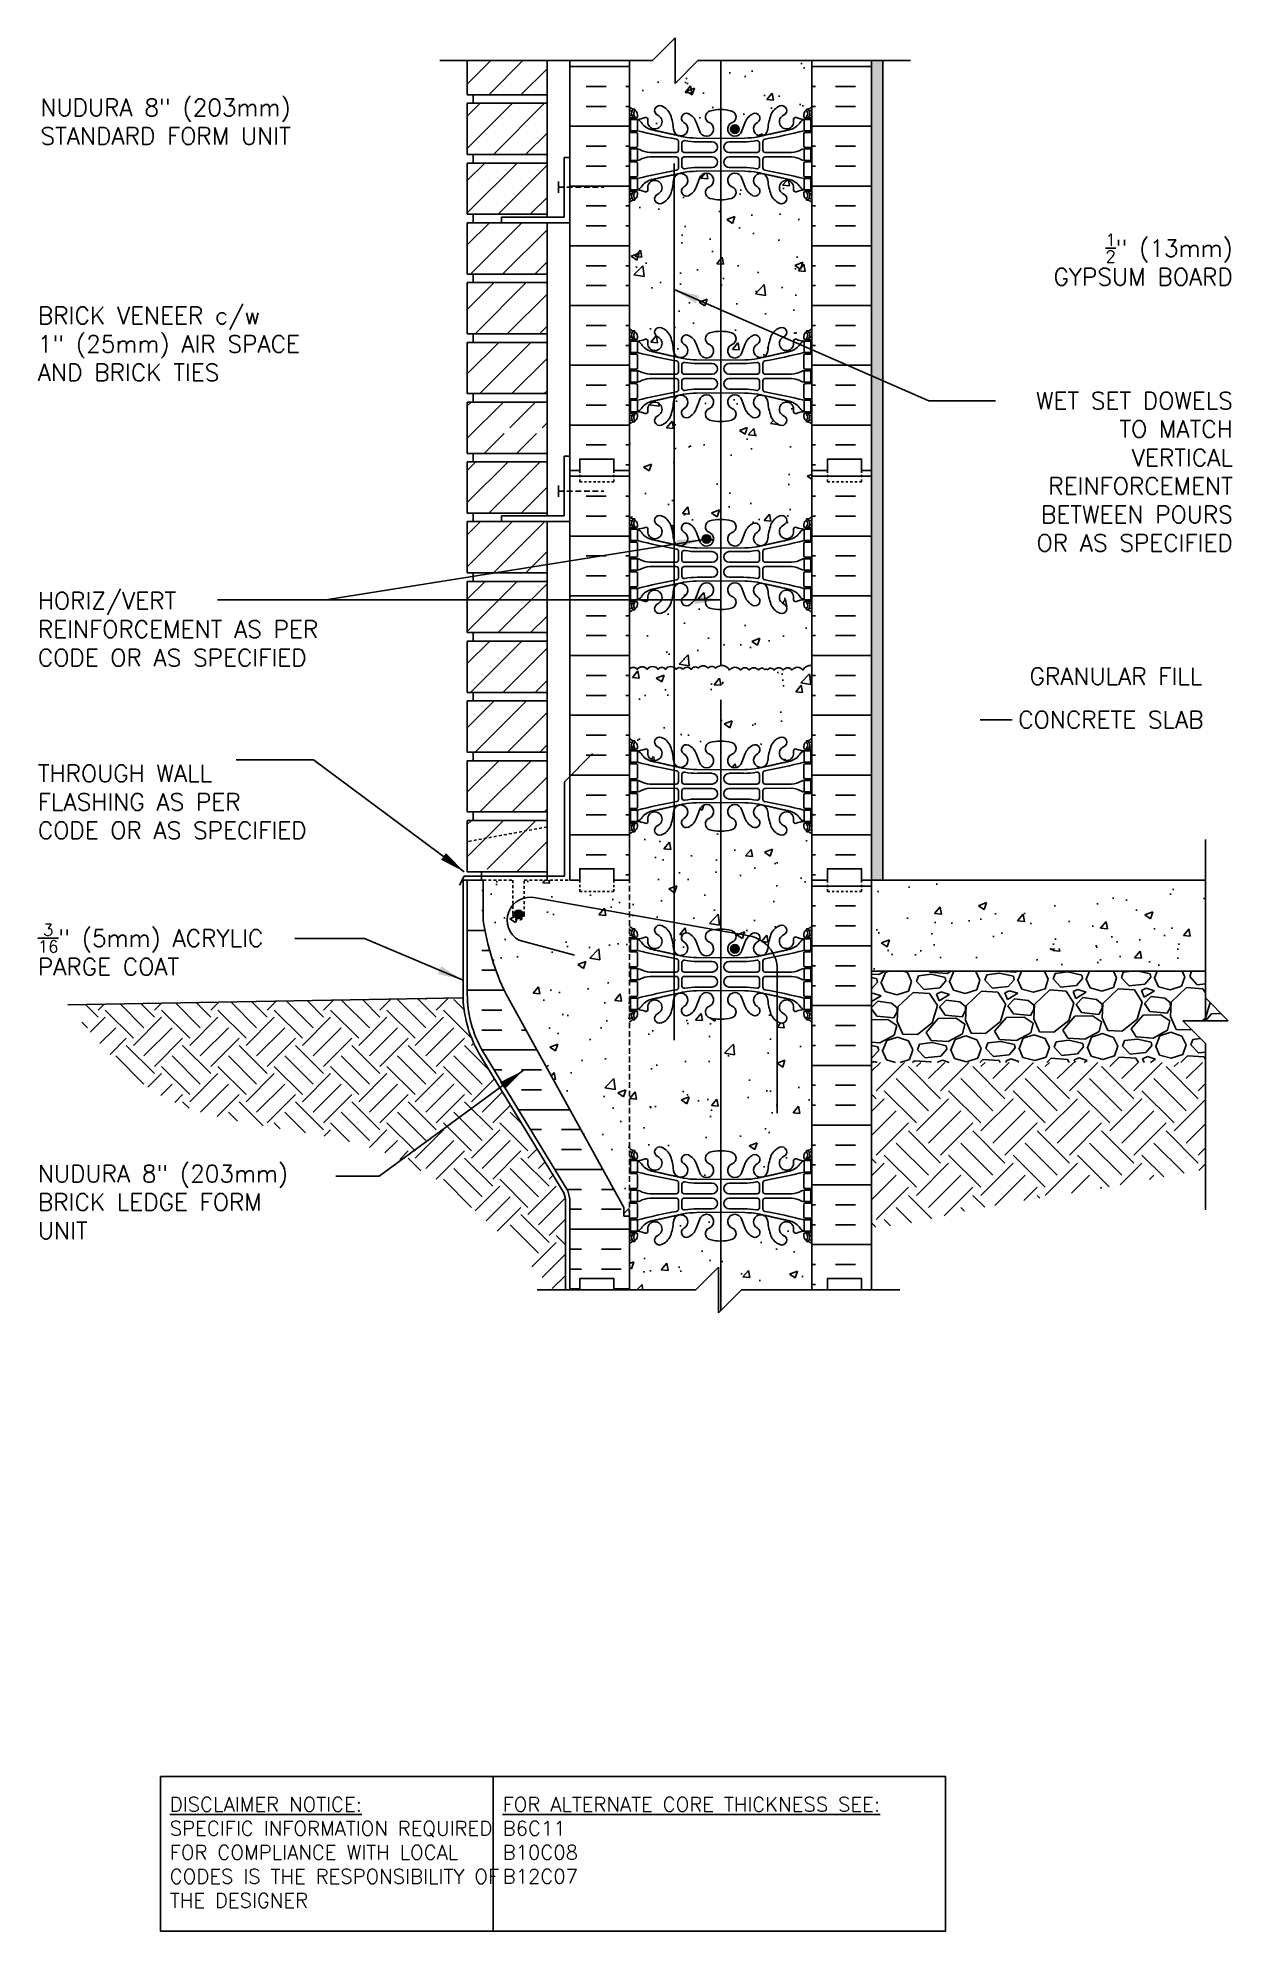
# Model space of a CAD drawing. Header units: inches. Extents: x 13.9 to 66.4, y 33.9 to 117.1.
import ezdxf
from ezdxf.enums import TextEntityAlignment as Align

# ---------------------------------------------------------------- set-up
doc = ezdxf.new("R2010")
doc.units = ezdxf.units.IN
doc.header["$MEASUREMENT"] = 0
for name, pattern in [('DASHED2', [0.375, 0.25, -0.125]), ('DASHEDX2', [1.5, 1, -0.5]), ('HIDDEN2', [0.1875, 0.125, -0.0625])]:
    doc.linetypes.add(name, pattern=pattern)
for name, color, linetype in [('CUT PLANE', 9, 'Continuous'), ('HATCH', 12, 'Continuous'), ('Hidden2', 12, 'HIDDEN2'), ('line25', 2, 'Continuous'), ('LINE3', 3, 'Continuous'), ('LINE50', 5, 'Continuous'), ('LINE9', 9, 'Continuous'), ('TEXT', 4, 'Continuous'), ('Web_Edge', 9, 'Continuous')]:
    doc.layers.add(name, color=color, linetype=linetype)
doc.styles.add('DIM', font='romans.shx', dxfattribs={"width": 0.7})
doc.styles.add('ROMANS', font='romans.shx', dxfattribs={"height": 1.125})
doc.styles.get("Standard").update_dxf_attribs({"font": 'romans.shx', "height": 1.125})
doc.dimstyles.new('ext_12', dxfattribs={"dimscale": 12, "dimtxt": 0.09375, "dimasz": 0.09375, "dimexe": 0.09375, "dimexo": 0.0625, "dimgap": 0.0625, "dimtad": 1, "dimdec": 1, "dimzin": 3, "dimdsep": 46, "dimlunit": 4, "dimtxsty": 'DIM', "dimcen": 0.09, "dimdle": 0.09375, "dimclrt": 4, "dimadec": 0, "dimazin": 0, "dimtfac": 1, "dimtdec": 1, "dimtmove": 2, "dimatfit": 3, "dimfxl": 0, "dimfrac": 2, "dimtolj": 1, "dimtzin": 0, "dimarcsym": 0})
pattern_1 = [(50, (75.503, 42.222), (3.5863, -0.31376), [0.375, -4.125]), (355, (75.503, 42.222), (-0.69376, 3.76096), [0.3, -3.3]), (100.451, (75.8018, 42.196), (2.89255, 3.4472), [0.3187, -3.5057]), (46.184, (75.503, 43.222), (5.3362, -0.8276), [0.5625, -6.1875]), (96.636, (75.9476, 43.153), (4.6733, 4.8706), [0.47805, -5.25856]), (351.184, (75.503, 43.222), (4.6733, 4.8706), [0.45, -4.95]), (21, (76.003, 42.972), (2.98454, -2.0131), [0.375, -4.125]), (326, (76.003, 42.972), (1.21658, 3.62575), [0.3, -3.3]), (71.451, (76.2516, 42.8043), (4.2011, 1.61265), [0.3187, -3.5057]), (37.5, (75.5029, 42.222), (0.0608, 1.66447), [0, -3.26, 0, -3.35, 0, -3.3125]), (7.5, (75.5029, 42.222), (1.31535, 1.97206), [0, -1.91, 0, -3.185, 0, -1.2625]), (327.5, (74.3879, 42.222), (2.669112, -0.112774), [0, -1.25, 0, -3.9, 0, -5.175]), (317.5, (73.888, 42.222), (2.91593, 0.50052), [0, -1.625, 0, -2.59, 0, -3.675])]

msp = doc.modelspace()

# ---------------------------------------------------------------- texts
at = {"layer": 'TEXT', "style": 'ROMANS'}
for s, p in [(' GRANULAR FILL', (56.964, 89.064)), (' CONCRETE SLAB', (56.472, 87.155))]:
    msp.add_text(s, height=0.75, dxfattribs=at).set_placement(p, align=Align.MIDDLE_LEFT)
at = {"layer": 'TEXT', "char_height": 0.75, "attachment_point": 4, "style": 'ROMANS'}
for s, insert, width in [('NUDURA 8" (203mm) STANDARD FORM UNIT', (14.05, 113.421), 14.92951), ('BRICK VENEER c/w \\P1" (25mm) AIR SPACE\\PAND BRICK TIES', (13.938, 103.658), 17.20614), ('THROUGH WALL FLASHING AS PER CODE OR AS SPECIFIED', (13.938, 83.543), 13.06096), ('\\A1;{\\H0.7x;\\S3/16;}" (5mm) ACRYLIC PARGE COAT ', (13.938, 77.058), 13.06096), ('NUDURA 8" (203mm) BRICK LEDGE FORM UNIT', (13.938, 65.965), 13.06096)]:
    msp.add_mtext(s, dxfattribs=dict(at, insert=insert, width=width))
at = {"layer": 'TEXT', "linetype": 'DASHEDX2', "char_height": 0.75, "style": 'ROMANS'}
for s, insert, width, attachment_point in [('\\A1; {\\H0.7x;\\S1/2;}" (13mm) GYPSUM BOARD', (66.406, 107.364), 10.16974, 6), ('\\A1;WET SET DOWELS TO MATCH VERTICAL REINFORCEMENT BETWEEN POURS OR AS SPECIFIED', (66.406, 98.045), 10.16974, 6), ('HORIZ/VERT REINFORCEMENT AS PER CODE OR AS SPECIFIED', (13.938, 91.13), 15.3273, 4)]:
    msp.add_mtext(s, dxfattribs=dict(at, insert=insert, width=width, attachment_point=attachment_point))
at = {"layer": 'TEXT', "char_height": 0.63281, "attachment_point": 4}
for s, insert, width in [('{\\LDISCLAIMER NOTICE:}\\PSPECIFIC INFORMATION REQUIRED FOR COMPLIANCE WITH LOCAL CODES IS THE RESPONSIBILITY OF THE DESIGNER', (19.729, 37.398), 15.75264), ('{\\L\\PFOR ALTERNATE CORE THICKNESS SEE:\\P}B6C11\\PB10C08\\PB12C07', (34.345, 38.455), 26.24957)]:
    msp.add_mtext(s, dxfattribs=dict(at, insert=insert, width=width))

# ---------------------------------------------------------------- blocks, each defined once
blk = doc.blocks.new('8 web')
at = {"layer": 'Web_Edge'}
for p, q in [((-3.854, 6.868), (-3.764, 6.868)), ((-3.764, 6.868), (-3.764, 6.827)), ((3.854, 6.868), (3.764, 6.868)), ((3.764, 6.868), (3.764, 6.827)), ((-4, 6.589), (-3.922, 6.589)), ((-4, 6.489), (-3.716, 6.489)), ((-4, 5.849), (-3.716, 5.849)), ((-3.854, 6.489), (-3.854, 6.419)), ((-3.854, 5.919), (-3.854, 5.849)), ((-3.764, 6.489), (-3.764, 6.419)), ((-3.764, 5.919), (-3.764, 5.849)), ((-3.654, 6.619), (-3.654, 6.552)), ((-0.929, 5.917), (-1.071, 6.304)), ((0.929, 5.917), (1.071, 6.304)), ((3.654, 6.619), (3.654, 6.552)), ((4, 6.489), (3.716, 6.489)), ((4, 5.849), (3.716, 5.849)), ((3.764, 6.489), (3.764, 6.419)), ((3.764, 5.919), (3.764, 5.849)), ((3.854, 6.489), (3.854, 6.419)), ((3.854, 5.919), (3.854, 5.849)), ((4, 6.589), (3.922, 6.589)), ((-4, 5.189), (-3.716, 5.189)), ((-3.854, 5.189), (-3.854, 5.119)), ((-3.764, 5.189), (-3.764, 5.119)), ((-3.654, 5.787), (-3.654, 5.252)), ((-1.852, 5.45), (-1.852, 5.065)), ((-1.699, 5.387), (-1.699, 5.065)), ((-1.067, 5.601), (0, 5.586)), ((-1.019, 5.433), (-0.372, 5.433)), ((1.067, 5.601), (0, 5.586)), ((1.019, 5.433), (0.372, 5.433)), ((1.699, 5.387), (1.699, 5.065)), ((1.852, 5.45), (1.852, 5.065)), ((3.654, 5.787), (3.654, 5.252)), ((4, 5.189), (3.716, 5.189)), ((3.764, 5.189), (3.764, 5.119)), ((3.854, 5.189), (3.854, 5.119)), ((-4, 4.549), (-3.716, 4.549)), ((-3.854, 4.549), (-3.854, 4.619)), ((-3.764, 4.549), (-3.764, 4.619)), ((-3.654, 3.952), (-3.654, 4.487)), ((-3.106, 4.964), (-1.952, 4.965)), ((-3.106, 4.775), (-1.952, 4.774)), ((-1.852, 4.289), (-1.852, 4.674)), ((-1.699, 4.351), (-1.699, 4.674)), ((-1.599, 4.965), (-0.372, 4.965)), ((-1.599, 4.774), (-0.372, 4.774)), ((-1.019, 4.305), (-0.372, 4.305)), ((1.599, 4.965), (0.372, 4.965)), ((1.599, 4.774), (0.372, 4.774)), ((1.019, 4.305), (0.372, 4.305)), ((1.699, 4.351), (1.699, 4.674)), ((1.852, 4.289), (1.852, 4.674)), ((3.106, 4.964), (1.952, 4.965)), ((3.106, 4.775), (1.952, 4.774)), ((3.654, 3.952), (3.654, 4.487)), ((4, 4.549), (3.716, 4.549)), ((3.764, 4.549), (3.764, 4.619)), ((3.854, 4.549), (3.854, 4.619)), ((-4, 3.889), (-3.716, 3.889)), ((-3.854, 3.819), (-3.854, 3.889)), ((-3.764, 3.819), (-3.764, 3.889)), ((-0.929, 3.822), (-1.071, 3.435)), ((-1.067, 4.138), (0, 4.153)), ((1.067, 4.138), (0, 4.153)), ((0.929, 3.822), (1.071, 3.435)), ((4, 3.889), (3.716, 3.889)), ((3.764, 3.819), (3.764, 3.889)), ((3.854, 3.819), (3.854, 3.889)), ((-4, 3.249), (-3.716, 3.249)), ((-4, 3.149), (-3.922, 3.149)), ((-3.854, 3.249), (-3.854, 3.319)), ((-3.854, 2.871), (-3.764, 2.871)), ((-3.764, 3.249), (-3.764, 3.319)), ((-3.764, 2.871), (-3.764, 2.912)), ((-3.654, 3.119), (-3.654, 3.187)), ((3.654, 3.119), (3.654, 3.187)), ((4, 3.249), (3.716, 3.249)), ((3.764, 3.249), (3.764, 3.319)), ((3.764, 2.871), (3.764, 2.912)), ((3.854, 2.871), (3.764, 2.871)), ((3.854, 3.249), (3.854, 3.319)), ((4, 3.149), (3.922, 3.149)), ((-4, -3.149), (-3.922, -3.149)), ((-4, -3.249), (-3.716, -3.249)), ((-3.854, -2.871), (-3.764, -2.871)), ((-3.854, -3.249), (-3.854, -3.319)), ((-3.764, -2.871), (-3.764, -2.912)), ((-3.764, -3.249), (-3.764, -3.319)), ((-3.654, -3.119), (-3.654, -3.187)), ((3.654, -3.119), (3.654, -3.187)), ((4, -3.249), (3.716, -3.249)), ((3.854, -2.871), (3.764, -2.871)), ((3.764, -2.871), (3.764, -2.912)), ((3.764, -3.249), (3.764, -3.319)), ((3.854, -3.249), (3.854, -3.319)), ((4, -3.149), (3.922, -3.149)), ((-4, -3.889), (-3.716, -3.889)), ((-3.854, -3.819), (-3.854, -3.889)), ((-3.764, -3.819), (-3.764, -3.889)), ((-3.654, -3.952), (-3.654, -4.487)), ((-0.929, -3.822), (-1.071, -3.435)), ((-1.067, -4.138), (0, -4.153)), ((1.067, -4.138), (0, -4.153)), ((0.929, -3.822), (1.071, -3.435)), ((3.654, -3.952), (3.654, -4.487)), ((4, -3.889), (3.716, -3.889)), ((3.764, -3.819), (3.764, -3.889)), ((3.854, -3.819), (3.854, -3.889)), ((-4, -4.549), (-3.716, -4.549)), ((-3.854, -4.549), (-3.854, -4.619)), ((-3.764, -4.549), (-3.764, -4.619)), ((-3.106, -4.775), (-1.952, -4.774)), ((-3.106, -4.964), (-1.952, -4.965)), ((-1.852, -4.289), (-1.852, -4.674)), ((-1.699, -4.351), (-1.699, -4.674)), ((-1.599, -4.774), (-0.372, -4.774)), ((-1.599, -4.965), (-0.372, -4.965)), ((-1.019, -4.305), (-0.372, -4.305)), ((1.019, -4.305), (0.372, -4.305)), ((1.599, -4.774), (0.372, -4.774)), ((1.599, -4.965), (0.372, -4.965)), ((1.699, -4.351), (1.699, -4.674)), ((1.852, -4.289), (1.852, -4.674)), ((3.106, -4.775), (1.952, -4.774)), ((3.106, -4.964), (1.952, -4.965)), ((4, -4.549), (3.716, -4.549)), ((3.764, -4.549), (3.764, -4.619)), ((3.854, -4.549), (3.854, -4.619)), ((-4, -5.189), (-3.716, -5.189)), ((-3.854, -5.189), (-3.854, -5.119)), ((-3.764, -5.189), (-3.764, -5.119)), ((-3.654, -5.787), (-3.654, -5.252)), ((-1.852, -5.45), (-1.852, -5.065)), ((-1.699, -5.387), (-1.699, -5.065)), ((-1.067, -5.601), (0, -5.586)), ((-1.019, -5.433), (-0.372, -5.433)), ((1.067, -5.601), (0, -5.586)), ((1.019, -5.433), (0.372, -5.433)), ((1.699, -5.387), (1.699, -5.065)), ((1.852, -5.45), (1.852, -5.065)), ((3.654, -5.787), (3.654, -5.252)), ((4, -5.189), (3.716, -5.189)), ((3.764, -5.189), (3.764, -5.119)), ((3.854, -5.189), (3.854, -5.119)), ((-4, -5.849), (-3.716, -5.849)), ((-4, -6.489), (-3.716, -6.489)), ((-4, -6.589), (-3.922, -6.589)), ((-3.854, -5.919), (-3.854, -5.849)), ((-3.854, -6.489), (-3.854, -6.419)), ((-3.764, -5.919), (-3.764, -5.849)), ((-3.764, -6.489), (-3.764, -6.419)), ((-3.654, -6.619), (-3.654, -6.552)), ((-0.929, -5.917), (-1.071, -6.304)), ((0.929, -5.917), (1.071, -6.304)), ((3.654, -6.619), (3.654, -6.552)), ((4, -5.849), (3.716, -5.849)), ((4, -6.489), (3.716, -6.489)), ((3.764, -5.919), (3.764, -5.849)), ((3.764, -6.489), (3.764, -6.419)), ((3.854, -5.919), (3.854, -5.849)), ((3.854, -6.489), (3.854, -6.419)), ((4, -6.589), (3.922, -6.589)), ((-3.854, -6.868), (-3.764, -6.868)), ((-3.764, -6.868), (-3.764, -6.827)), ((3.764, -6.868), (3.764, -6.827)), ((3.854, -6.868), (3.764, -6.868))]:
    blk.add_line(p, q, dxfattribs=at)
for points in [[(-3.959, 5.919), (-3.659, 5.919), (-3.659, 6.419), (-3.959, 6.419)], [(3.959, 5.919), (3.659, 5.919), (3.659, 6.419), (3.959, 6.419)], [(-3.959, 3.819), (-3.659, 3.819), (-3.659, 3.319), (-3.959, 3.319)], [(3.959, 3.819), (3.659, 3.819), (3.659, 3.319), (3.959, 3.319)], [(-3.959, -3.819), (-3.659, -3.819), (-3.659, -3.319), (-3.959, -3.319)], [(3.959, -3.819), (3.659, -3.819), (3.659, -3.319), (3.959, -3.319)], [(-3.959, -5.919), (-3.659, -5.919), (-3.659, -6.419), (-3.959, -6.419)], [(3.959, -5.919), (3.659, -5.919), (3.659, -6.419), (3.959, -6.419)]]:
    blk.add_lwpolyline(points, close=True, dxfattribs=at)
for points in [[(-3.659, 4.869), (-3.659, 5.119), (-3.959, 5.119), (-3.959, 4.869)], [(3.659, 4.869), (3.659, 5.119), (3.959, 5.119), (3.959, 4.869)], [(-3.659, 4.869), (-3.659, 4.619), (-3.959, 4.619), (-3.959, 4.869)], [(3.659, 4.869), (3.659, 4.619), (3.959, 4.619), (3.959, 4.869)], [(-3.659, -4.869), (-3.659, -4.619), (-3.959, -4.619), (-3.959, -4.869)], [(-3.659, -4.869), (-3.659, -5.119), (-3.959, -5.119), (-3.959, -4.869)], [(3.659, -4.869), (3.659, -4.619), (3.959, -4.619), (3.959, -4.869)], [(3.659, -4.869), (3.659, -5.119), (3.959, -5.119), (3.959, -4.869)]]:
    blk.add_lwpolyline(points, dxfattribs=at)
for centre, radius, start, end in [((-3.654, 7.327), 0.5, 226.21089, 250.52878), ((-3.654, 7.327), 0.6, 234.78322, 245.07477), ((-3.66, 6.674), 0.25, 140.11451, 222.46087), ((-3.916, 6.764), 0.021, 343.464, 63.99573), ((-3.818, 6.805), 0.045, 321.448, 139.1879), ((-3.904, 6.619), 0.25, 0, 70.52878), ((-3.66, 6.674), 0.16, 140.00008, 222.46087), ((-2.681, 6.804), 0.22, 68.19625, 248.19625), ((-2.839, 6.375), 0.677, 21.12389, 69.31975), ((-1.507, 6.473), 0.217, 65.52644, 238.53701), ((-1.758, 6.003), 0.75, 23.69375, 62.97047), ((-0.406, 6.529), 0.268, 104.78919, 250.03375), ((-0.012, 5.096), 1.754, 89.62292, 105.29183), ((0.012, 5.096), 1.754, 74.70817, 90.37708), ((0.406, 6.529), 0.268, 289.96625, 75.21081), ((1.758, 6.003), 0.75, 117.02953, 156.30625), ((1.507, 6.473), 0.217, 301.46299, 114.47356), ((2.839, 6.375), 0.677, 110.68025, 158.87611), ((2.681, 6.804), 0.22, 291.80375, 111.80375), ((3.904, 6.619), 0.25, 109.47122, 180), ((3.818, 6.805), 0.045, 40.8121, 218.552), ((3.66, 6.674), 0.16, 317.53913, 39.99992), ((3.654, 7.327), 0.5, 289.47122, 313.78911), ((3.66, 6.674), 0.25, 317.53913, 39.88549), ((3.916, 6.764), 0.021, 116.00427, 196.536), ((3.654, 7.327), 0.6, 294.92523, 305.21678), ((-3.922, 6.609), 0.0196, 269.40316, 15.4901), ((-3.812, 6.536), 0.045, 222.46087, 42.46087), ((-3.716, 6.552), 0.0625, 270, 0), ((-3.716, 5.787), 0.0625, 0, 90), ((-3.714, 7.415), 0.997, 273.15379, 293.1467), ((-3.781, 6.077), 0.364, 34.97751, 70.33874), ((3.15, 33.34), 28.253, 256.05522, 259.63434), ((-2.858, 6.688), 0.743, 212.79192, 253.81071), ((-3.288, 6.408), 0.0968, 340.15513, 110.43307), ((-2.89, 6.313), 0.314, 168.58862, 66.19163), ((-4.43, 5.81), 2.365, 4.38947, 20.00151), ((-1.759, 6.006), 0.314, 182.73571, 63.93483), ((-0.624, 5.99), 0.314, 193.41463, 66.19163), ((0.624, 5.99), 0.314, 113.80837, 346.58537), ((1.759, 6.006), 0.314, 116.06517, 357.26429), ((-3.15, 33.34), 28.253, 280.36566, 283.94478), ((4.43, 5.81), 2.365, 159.99849, 175.61053), ((2.89, 6.313), 0.314, 113.80837, 11.41138), ((2.858, 6.688), 0.743, 286.18929, 327.20808), ((3.288, 6.408), 0.0968, 69.56693, 199.84487), ((3.714, 7.415), 0.997, 246.8533, 266.84621), ((3.781, 6.077), 0.364, 109.66126, 145.02249), ((3.716, 6.552), 0.0625, 180, 270), ((3.716, 5.787), 0.0625, 90, 180), ((3.812, 6.536), 0.045, 137.53913, 317.53913), ((3.922, 6.609), 0.0196, 164.5099, 270.59684), ((-3.716, 5.252), 0.0625, 270, 0), ((-3.663, 4.901), 0.219, 60.49375, 88.91995), ((-3.021, 6.121), 1.16, 242.5844, 265.80325), ((-1.952, 5.065), 0.1, 270.03876, 360), ((-1.952, 5.45), 0.1, 360, 79.63434), ((-1.599, 5.387), 0.1, 79.25462, 180), ((-1.599, 5.065), 0.1, 180, 270), ((-1.072, 8.585), 2.984, 259.25462, 270.09947), ((-1.024, 8.417), 2.984, 259.25462, 270.09947), ((-0.372, 5.199), 0.234, 270, 90), ((0.372, 5.199), 0.234, 90, 270), ((1.024, 8.417), 2.984, 269.90053, 280.74538), ((1.072, 8.585), 2.984, 269.90053, 280.74538), ((1.599, 5.387), 0.1, 0, 100.74538), ((1.599, 5.065), 0.1, 270, 0), ((1.952, 5.45), 0.1, 100.36566, 180), ((1.952, 5.065), 0.1, 180, 269.96124), ((3.021, 6.121), 1.16, 274.19675, 297.4156), ((3.663, 4.901), 0.219, 91.08005, 119.50625), ((3.716, 5.252), 0.0625, 180, 270), ((-3.716, 4.487), 0.0625, 0, 90), ((-3.663, 4.838), 0.219, 271.08005, 299.50625), ((3.15, -23.601), 28.253, 100.36566, 103.94478), ((-3.021, 3.618), 1.16, 94.19675, 117.4156), ((-1.952, 4.674), 0.1, 0, 89.96124), ((-1.952, 4.289), 0.1, 280.36566, 0), ((-1.599, 4.674), 0.1, 90, 180), ((-1.599, 4.351), 0.1, 180, 280.74538), ((-1.024, 1.322), 2.984, 89.90053, 100.74538), ((-0.372, 4.54), 0.234, 270, 90), ((0.372, 4.54), 0.234, 90, 270), ((1.024, 1.322), 2.984, 79.25462, 90.09947), ((1.599, 4.351), 0.1, 259.25462, 0), ((1.599, 4.674), 0.1, 0, 90), ((1.952, 4.674), 0.1, 90.03876, 180), ((1.952, 4.289), 0.1, 180, 259.63434), ((-3.15, -23.601), 28.253, 76.05522, 79.63434), ((3.021, 3.618), 1.16, 62.5844, 85.80325), ((3.663, 4.838), 0.219, 240.49375, 268.91995), ((3.716, 4.487), 0.0625, 90, 180), ((-3.716, 3.952), 0.0625, 270, 0), ((-3.781, 3.662), 0.364, 289.66126, 325.02249), ((-2.858, 3.051), 0.743, 106.18929, 147.20808), ((-3.288, 3.331), 0.0968, 249.56693, 19.84487), ((-2.89, 3.426), 0.314, 293.80837, 191.41138), ((-4.43, 3.929), 2.365, 339.99849, 355.61053), ((-1.759, 3.733), 0.314, 296.06517, 177.26429), ((-1.507, 3.266), 0.217, 121.46299, 294.47356), ((-1.072, 1.154), 2.984, 89.90053, 100.74538), ((-1.758, 3.736), 0.75, 297.02953, 336.30625), ((-0.624, 3.749), 0.314, 293.80837, 166.58537), ((-0.406, 3.21), 0.268, 109.96625, 255.21081), ((0.624, 3.749), 0.314, 13.41463, 246.19163), ((0.406, 3.21), 0.268, 284.78919, 70.03375), ((1.072, 1.154), 2.984, 79.25462, 90.09947), ((1.758, 3.736), 0.75, 203.69375, 242.97047), ((1.507, 3.266), 0.217, 245.52644, 58.53701), ((1.759, 3.733), 0.314, 2.73571, 243.93483), ((4.43, 3.929), 2.365, 184.38947, 200.00151), ((2.89, 3.426), 0.314, 348.58862, 246.19163), ((2.858, 3.051), 0.743, 32.79192, 73.81071), ((3.288, 3.331), 0.0968, 160.15513, 290.43307), ((3.781, 3.662), 0.364, 214.97751, 250.33874), ((3.716, 3.952), 0.0625, 180, 270), ((-3.654, 2.412), 0.6, 114.92523, 125.21678), ((-3.654, 2.412), 0.5, 109.47122, 133.78911), ((-3.922, 3.13), 0.0196, 344.5099, 90.59684), ((-3.66, 3.065), 0.25, 137.53913, 219.88549), ((-3.916, 2.975), 0.021, 296.00427, 16.536), ((-3.818, 2.934), 0.045, 220.8121, 38.552), ((-3.812, 3.203), 0.045, 317.53913, 137.53913), ((-3.904, 3.119), 0.25, 289.47122, 360), ((-3.66, 3.065), 0.16, 137.53913, 219.99992), ((-3.716, 3.187), 0.0625, 360, 90), ((-3.714, 2.324), 0.997, 66.8533, 86.84621), ((-2.681, 2.935), 0.22, 111.80375, 291.80375), ((-2.839, 3.364), 0.677, 290.68025, 338.87611), ((-0.012, 4.643), 1.754, 254.70817, 270.37708), ((0.012, 4.643), 1.754, 269.62292, 285.29183), ((2.839, 3.364), 0.677, 201.12389, 249.31975), ((2.681, 2.935), 0.22, 248.19625, 68.19625), ((3.714, 2.324), 0.997, 93.15379, 113.1467), ((3.716, 3.187), 0.0625, 90, 180), ((3.904, 3.119), 0.25, 180, 250.52878), ((3.812, 3.203), 0.045, 42.46087, 222.46087), ((3.818, 2.934), 0.045, 141.448, 319.1879), ((3.66, 3.065), 0.16, 320.00008, 42.46087), ((3.654, 2.412), 0.5, 46.21089, 70.52878), ((3.66, 3.065), 0.25, 320.11451, 42.46087), ((3.916, 2.975), 0.021, 163.464, 243.99573), ((3.922, 3.13), 0.0196, 89.40316, 195.4901), ((3.654, 2.412), 0.6, 54.78322, 65.07477), ((-3.654, -2.412), 0.5, 226.21089, 250.52878), ((-3.654, -2.412), 0.6, 234.78322, 245.07477), ((-3.922, -3.13), 0.0196, 269.40316, 15.4901), ((-3.66, -3.065), 0.25, 140.11451, 222.46087), ((-3.916, -2.975), 0.021, 343.464, 63.99573), ((-3.818, -2.934), 0.045, 321.448, 139.1879), ((-3.812, -3.203), 0.045, 222.46087, 42.46087), ((-3.904, -3.119), 0.25, 0, 70.52878), ((-3.66, -3.065), 0.16, 140.00008, 222.46087), ((-3.716, -3.187), 0.0625, 270, 0), ((-3.714, -2.324), 0.997, 273.15379, 293.1467), ((-3.781, -3.662), 0.364, 34.97751, 70.33874), ((-3.288, -3.331), 0.0968, 340.15513, 110.43307), ((-2.89, -3.426), 0.314, 168.58862, 66.19163), ((-2.681, -2.935), 0.22, 68.19625, 248.19625), ((-2.839, -3.364), 0.677, 21.12389, 69.31975), ((-4.43, -3.929), 2.365, 4.38947, 20.00151), ((-1.507, -3.266), 0.217, 65.52644, 238.53701), ((-1.758, -3.736), 0.75, 23.69375, 62.97047), ((-0.406, -3.21), 0.268, 104.78919, 250.03375), ((-0.012, -4.643), 1.754, 89.62292, 105.29183), ((0.012, -4.643), 1.754, 74.70817, 90.37708), ((0.406, -3.21), 0.268, 289.96625, 75.21081), ((1.758, -3.736), 0.75, 117.02953, 156.30625), ((1.507, -3.266), 0.217, 301.46299, 114.47356), ((4.43, -3.929), 2.365, 159.99849, 175.61053), ((2.839, -3.364), 0.677, 110.68025, 158.87611), ((2.89, -3.426), 0.314, 113.80837, 11.41138), ((2.681, -2.935), 0.22, 291.80375, 111.80375), ((3.288, -3.331), 0.0968, 69.56693, 199.84487), ((3.714, -2.324), 0.997, 246.8533, 266.84621), ((3.781, -3.662), 0.364, 109.66126, 145.02249), ((3.904, -3.119), 0.25, 109.47122, 180), ((3.716, -3.187), 0.0625, 180, 270), ((3.812, -3.203), 0.045, 137.53913, 317.53913), ((3.818, -2.934), 0.045, 40.8121, 218.552), ((3.66, -3.065), 0.16, 317.53913, 39.99992), ((3.654, -2.412), 0.5, 289.47122, 313.78911), ((3.66, -3.065), 0.25, 317.53913, 39.88549), ((3.916, -2.975), 0.021, 116.00427, 196.536), ((3.922, -3.13), 0.0196, 164.5099, 270.59684), ((3.654, -2.412), 0.6, 294.92523, 305.21678), ((-3.716, -3.952), 0.0625, 0, 90), ((3.15, 23.601), 28.253, 256.05522, 259.63434), ((-2.858, -3.051), 0.743, 212.79192, 253.81071), ((-1.759, -3.733), 0.314, 182.73571, 63.93483), ((-1.072, -1.154), 2.984, 259.25462, 270.09947), ((-0.624, -3.749), 0.314, 193.41463, 66.19163), ((0.624, -3.749), 0.314, 113.80837, 346.58537), ((1.072, -1.154), 2.984, 269.90053, 280.74538), ((1.759, -3.733), 0.314, 116.06517, 357.26429), ((-3.15, 23.601), 28.253, 280.36566, 283.94478), ((2.858, -3.051), 0.743, 286.18929, 327.20808), ((3.716, -3.952), 0.0625, 90, 180), ((-3.716, -4.487), 0.0625, 270, 0), ((-3.663, -4.838), 0.219, 60.49375, 88.91995), ((-3.021, -3.618), 1.16, 242.5844, 265.80325), ((-3.021, -6.121), 1.16, 94.19675, 117.4156), ((-1.952, -4.674), 0.1, 270.03876, 360), ((-1.952, -5.065), 0.1, 0, 89.96124), ((-1.952, -4.289), 0.1, 360, 79.63434), ((-1.599, -4.351), 0.1, 79.25462, 180), ((-1.599, -4.674), 0.1, 180, 270), ((-1.599, -5.065), 0.1, 90, 180), ((-1.024, -1.322), 2.984, 259.25462, 270.09947), ((-0.372, -4.54), 0.234, 270, 90), ((-0.372, -5.199), 0.234, 270, 90), ((0.372, -4.54), 0.234, 90, 270), ((0.372, -5.199), 0.234, 90, 270), ((1.024, -1.322), 2.984, 269.90053, 280.74538), ((1.599, -4.351), 0.1, 0, 100.74538), ((1.599, -4.674), 0.1, 270, 0), ((1.599, -5.065), 0.1, 0, 90), ((1.952, -4.289), 0.1, 100.36566, 180), ((1.952, -4.674), 0.1, 180, 269.96124), ((1.952, -5.065), 0.1, 90.03876, 180), ((3.021, -3.618), 1.16, 274.19675, 297.4156), ((3.021, -6.121), 1.16, 62.5844, 85.80325), ((3.663, -4.838), 0.219, 91.08005, 119.50625), ((3.716, -4.487), 0.0625, 180, 270), ((-3.716, -5.252), 0.0625, 0, 90), ((-3.716, -5.787), 0.0625, 270, 0), ((-3.663, -4.901), 0.219, 271.08005, 299.50625), ((3.15, -33.34), 28.253, 100.36566, 103.94478), ((-1.759, -6.006), 0.314, 296.06517, 177.26429), ((-1.952, -5.45), 0.1, 280.36566, 0), ((-1.599, -5.387), 0.1, 180, 280.74538), ((-1.072, -8.585), 2.984, 89.90053, 100.74538), ((-1.024, -8.417), 2.984, 89.90053, 100.74538), ((-0.624, -5.99), 0.314, 293.80837, 166.58537), ((0.624, -5.99), 0.314, 13.41463, 246.19163), ((1.024, -8.417), 2.984, 79.25462, 90.09947), ((1.072, -8.585), 2.984, 79.25462, 90.09947), ((1.759, -6.006), 0.314, 2.73571, 243.93483), ((1.599, -5.387), 0.1, 259.25462, 0), ((1.952, -5.45), 0.1, 180, 259.63434), ((-3.15, -33.34), 28.253, 76.05522, 79.63434), ((3.663, -4.901), 0.219, 240.49375, 268.91995), ((3.716, -5.252), 0.0625, 90, 180), ((3.716, -5.787), 0.0625, 180, 270), ((-3.922, -6.609), 0.0196, 344.5099, 90.59684), ((-3.66, -6.674), 0.25, 137.53913, 219.88549), ((-3.812, -6.536), 0.045, 317.53913, 137.53913), ((-3.904, -6.619), 0.25, 289.47122, 360), ((-3.66, -6.674), 0.16, 137.53913, 219.99992), ((-3.716, -6.552), 0.0625, 360, 90), ((-3.781, -6.077), 0.364, 289.66126, 325.02249), ((-3.714, -7.415), 0.997, 66.8533, 86.84621), ((-2.858, -6.688), 0.743, 106.18929, 147.20808), ((-3.288, -6.408), 0.0968, 249.56693, 19.84487), ((-2.89, -6.313), 0.314, 293.80837, 191.41138), ((-2.681, -6.804), 0.22, 111.80375, 291.80375), ((-2.839, -6.375), 0.677, 290.68025, 338.87611), ((-4.43, -5.81), 2.365, 339.99849, 355.61053), ((-1.507, -6.473), 0.217, 121.46299, 294.47356), ((-1.758, -6.003), 0.75, 297.02953, 336.30625), ((-0.406, -6.529), 0.268, 109.96625, 255.21081), ((0.406, -6.529), 0.268, 284.78919, 70.03375), ((1.758, -6.003), 0.75, 203.69375, 242.97047), ((1.507, -6.473), 0.217, 245.52644, 58.53701), ((4.43, -5.81), 2.365, 184.38947, 200.00151), ((2.839, -6.375), 0.677, 201.12389, 249.31975), ((2.89, -6.313), 0.314, 348.58862, 246.19163), ((2.681, -6.804), 0.22, 248.19625, 68.19625), ((2.858, -6.688), 0.743, 32.79192, 73.81071), ((3.288, -6.408), 0.0968, 160.15513, 290.43307), ((3.714, -7.415), 0.997, 93.15379, 113.1467), ((3.781, -6.077), 0.364, 214.97751, 250.33874), ((3.716, -6.552), 0.0625, 90, 180), ((3.904, -6.619), 0.25, 180, 250.52878), ((3.812, -6.536), 0.045, 42.46087, 222.46087), ((3.66, -6.674), 0.16, 320.00008, 42.46087), ((3.66, -6.674), 0.25, 320.11451, 42.46087), ((3.922, -6.609), 0.0196, 89.40316, 195.4901), ((-3.654, -7.327), 0.6, 114.92523, 125.21678), ((-3.654, -7.327), 0.5, 109.47122, 133.78911), ((-3.916, -6.764), 0.021, 296.00427, 16.536), ((-3.818, -6.805), 0.045, 220.8121, 38.552), ((-0.012, -5.096), 1.754, 254.70817, 270.37708), ((0.012, -5.096), 1.754, 269.62292, 285.29183), ((3.818, -6.805), 0.045, 141.448, 319.1879), ((3.654, -7.327), 0.5, 46.21089, 70.52878), ((3.916, -6.764), 0.021, 163.464, 243.99573), ((3.654, -7.327), 0.6, 54.78322, 65.07477)]:
    blk.add_arc(centre, radius, start, end, dxfattribs=at)
for points in [[(-3.066, 5.974), (-1.628, 5.654)], [(3.066, 5.974), (1.628, 5.654)], [(-3.066, 3.765), (-1.628, 4.085)], [(3.066, 3.765), (1.628, 4.085)], [(-3.066, -3.765), (-1.628, -4.085)], [(3.066, -3.765), (1.628, -4.085)], [(-3.066, -5.974), (-1.628, -5.654)], [(3.066, -5.974), (1.628, -5.654)]]:
    blk.add_open_spline(points, degree=1, dxfattribs=at)
blk = doc.blocks.new('A$C3BE81C1F')
at = {"layer": 'LINE3'}
for p, q in [((6.106, 0.764), (-3.267, 2.437)), ((-4.004, 0.572), (-1.571, -0.08)), ((7.335, -7.021), (7.335, -0.712))]:
    blk.add_line(p, q, dxfattribs=at)
for centre, radius, start, end in [((-3.509, 1.454), 1.012, 76.18405, 240.69065), ((5.835, -0.712), 1.5, 360, 79.57853)]:
    blk.add_arc(centre, radius, start, end, dxfattribs=at)

# ---------------------------------------------------------------- hatches: boundary and pattern name
h = msp.add_hatch()
h.set_pattern_fill('AR-CONC', color=12, scale=0.02, style=0)
h.set_pattern_definition([(50, (-1189.098, -26.9608), (3.6436934, -0.318782), [0.381, -4.191]), (355, (-1189.098, -26.961), (-0.704857, 3.821133), [0.3048, -3.3528]), (100.451, (-1188.7943, -26.9874), (2.93885, 3.502334), [0.3238, -3.5618]), (46.1842, (-1189.098, -25.945), (5.421581, -0.840847), [0.5715, -6.2865]), (96.6356, (-1188.646, -26.015), (4.748085, 4.948511), [0.4857, -5.3427]), (351.184, (-1189.098, -25.945), (4.748092, 4.948502), [0.4572, -5.0292]), (21, (-1188.59, -26.1988), (3.0322976, -2.0453104), [0.381, -4.191]), (326, (-1188.59, -26.199), (1.236041, 3.683759), [0.3048, -3.3528]), (71.4514, (-1188.3373, -26.3693), (4.26833, 1.638457), [0.3238, -3.5618]), (37.5, (-1189.098, -26.9608), (0.061772, 1.6911008), [0, -3.31216, 0, -3.4036, 0, -3.3655]), (7.5, (-1189.098, -26.9608), (1.3363933, 2.0036115), [0, -1.94056, 0, -3.23596, 0, -1.2827]), (327.5, (-1190.2308, -26.9608), (2.7118119, -0.1145749), [0, -1.27, 0, -3.9624, 0, -5.2578]), (317.5, (-1190.7388, -26.9608), (2.9625836, 0.50853), [0, -1.651, 0, -2.63144, 0, -3.7338])])
h.paths.add_polyline_path([(51.877, 80.104), (51.877, 77.362), (51.877, 77.104), (65.204, 77.104), (65.204, 80.104)])
h.paths.add_polyline_path([(51.877, 80.104), (50.543, 80.104), (50.543, 77.104), (51.877, 77.104), (51.877, 77.362)])
h = msp.add_hatch()
h.set_pattern_fill('AR-CONC', color=12, scale=0.5, style=0)
h.set_pattern_definition(pattern_1)
h.paths.add_polyline_path([(51.877, 77.104), (51.877, 76.104), (65.204, 76.104), (65.204, 77.104)])
at = {"layer": 'HATCH'}
h = msp.add_hatch(dxfattribs=at)
h.set_pattern_fill('INSUL', color=256, scale=7, style=0)
h.set_pattern_definition([(0, (-2886.243, -298.905), (0, 2.625), []), (0, (-2886.243, -298.03), (0, 2.625), [0.875, -0.875]), (0, (-2886.243, -297.155), (0, 2.625), [0.875, -0.875])])
h.paths.add_polyline_path([(37.293, 98.104), (37.731, 98.104), (37.731, 98.604), (39.231, 98.604), (39.231, 98.104), (39.918, 98.104), (39.918, 116.104), (39.231, 116.104), (39.231, 116.604), (37.731, 116.604), (37.731, 116.104), (37.293, 116.104)])
h = msp.add_hatch(dxfattribs=at)
h.set_pattern_fill('AR-CONC', color=256, scale=0.5, style=0)
h.paths.add_polyline_path([(43.608, 116.104), (42.918, 116.104), (41.918, 115.104), (41.918, 116.104), (41.918, 117.104), (40.918, 116.104), (39.918, 116.104), (39.918, 114.07, 0.088416), (40.064, 113.973), (40.154, 113.973), (40.154, 113.931, -0.249069), (40.264, 113.724), (40.264, 113.656, -0.414214), (40.202, 113.594), (40.154, 113.594), (40.154, 113.524), (40.259, 113.524, 0.085348), (40.589, 113.599, -0.669601), (40.721, 113.479, 2.087231), (41.155, 113.704, -1), (41.319, 114.112, -0.21345), (41.711, 113.723, -0.068226), (41.847, 113.095, 1.753171), (42.298, 113.392, -0.940793), (42.501, 113.775, -0.173075), (42.847, 113.409), (42.99, 113.022, 0.635479), (43.546, 112.906, -0.271856), (43.449, 113.07, -0.31027), (43.57, 113.245, 0.164931), (43.421, 113.381, -0.734872), (43.444, 113.892, -0.023941), (43.608, 113.929)])
h = msp.add_hatch(dxfattribs=at)
h.set_pattern_fill('INSUL', color=256, scale=7, style=0)
h.set_pattern_definition([(180, (2974.08, -298.905), (0, 2.625), []), (180, (2974.08, -298.03), (0, 2.625), [0.875, -0.875]), (180, (2974.08, -297.155), (0, 2.625), [0.875, -0.875])])
h.paths.add_polyline_path([(50.543, 98.104), (50.106, 98.104), (50.106, 98.604), (48.606, 98.604), (48.606, 98.104), (47.918, 98.104), (47.918, 116.104), (48.606, 116.104), (48.606, 116.604), (50.106, 116.604), (50.106, 116.104), (50.543, 116.104)])
h = msp.add_hatch(dxfattribs=at)
h.set_pattern_fill('ANSI31', color=256, scale=8, style=0)
h.set_pattern_definition([(45, (-77.7285, -74.6401), (-0.707107, 0.707107), [])])
h.paths.add_polyline_path([(36.293, 116.104), (32.793, 116.104), (32.793, 114.604), (36.293, 114.604)])
h.paths.add_polyline_path([(36.293, 114.229), (32.793, 114.229), (32.793, 113.192), (35.738, 113.192), (36.293, 113.192)])
h.paths.add_polyline_path([(36.293, 113.192), (35.738, 113.192), (32.793, 113.192), (32.793, 111.979), (36.293, 111.979)])
h.paths.add_polyline_path([(36.293, 111.604), (32.793, 111.604), (32.793, 109.354), (36.293, 109.354)])
h.paths.add_polyline_path([(36.293, 108.979), (32.793, 108.979), (32.793, 106.729), (36.293, 106.729)])
h.paths.add_polyline_path([(36.293, 106.354), (32.793, 106.354), (32.793, 104.104), (36.293, 104.104)])
h.paths.add_polyline_path([(36.293, 103.729), (32.793, 103.729), (32.793, 101.479), (36.293, 101.479)])
h.paths.add_polyline_path([(36.293, 101.104), (32.793, 101.104), (32.793, 98.854), (36.293, 98.854), (36.293, 99.729), (34.293, 99.729), (34.293, 99.979), (36.293, 99.979)])
h.paths.add_polyline_path([(36.293, 98.479), (32.793, 98.479), (32.793, 96.229), (36.293, 96.229)])
h.paths.add_polyline_path([(36.293, 95.854), (32.793, 95.854), (32.793, 93.604), (36.293, 93.604)])
h.paths.add_polyline_path([(36.293, 93.229), (32.793, 93.229), (32.793, 91.809), (35.738, 91.809), (36.293, 91.809)])
h.paths.add_polyline_path([(36.293, 91.809), (35.738, 91.809), (32.793, 91.809), (32.793, 90.979), (36.293, 90.979)])
h.paths.add_polyline_path([(36.293, 90.604), (34.293, 90.604), (32.793, 90.604), (32.793, 88.354), (36.293, 88.354)])
h.paths.add_polyline_path([(36.293, 87.979), (32.793, 87.979), (32.793, 85.729), (36.293, 85.729)])
h.paths.add_polyline_path([(36.293, 85.354), (32.793, 85.354), (32.793, 83.104), (36.293, 83.104)])
h.paths.add_polyline_path([(36.293, 82.729), (32.793, 82.729), (32.793, 81.104), (33.239, 80.843), (33.852, 80.479), (36.293, 80.479)])
h = msp.add_hatch(dxfattribs=at)
h.set_pattern_fill('AR-CONC', color=256, scale=0.5, style=0)
h.paths.add_polyline_path([(43.608, 116.104), (43.608, 113.929, -0.044462), (43.918, 113.954, -0.068475), (44.393, 113.892, -0.734872), (44.416, 113.381, 1.612474), (44.847, 113.022), (44.99, 113.409, -0.173075), (45.336, 113.775, -0.940793), (45.539, 113.392, 1.753171), (45.99, 113.095, -0.068226), (46.126, 113.723, -0.21345), (46.518, 114.112, -1), (46.682, 113.704, 2.087231), (47.116, 113.479, -0.638777), (47.24, 113.603, 0.087457), (47.577, 113.524), (47.682, 113.524), (47.682, 113.594), (47.635, 113.594, -0.414214), (47.572, 113.656), (47.572, 113.724, -0.249069), (47.682, 113.931), (47.682, 113.973), (47.772, 113.973, 0.088416), (47.918, 114.07), (47.918, 116.104)])
h = msp.add_hatch(dxfattribs=at)
h.set_pattern_fill('AR-SAND', color=256, scale=0.25, style=0)
h.set_pattern_definition([(37.5, (75.5029, 42.22206), (-0.0157483, 0.481706), [0, -0.38, 0, -0.425, 0, -0.40625]), (7.5, (75.5029, 42.22206), (0.442444, 0.7055365), [0, -0.205, 0, -0.3425, 0, -0.13125]), (327.5, (75.1954, 42.22206), (0.7785355, 0.0014148), [0, -0.125, 0, -0.45, 0, -0.5875]), (317.5, (75.1954, 42.22206), (0.7515317, 0.219419), [0, -0.0625, 0, -0.295, 0, -0.3375])])
h.paths.add_polyline_path([(51.043, 116.104), (50.543, 116.104), (50.543, 98.104), (50.543, 80.104), (51.043, 80.104)])
h = msp.add_hatch(dxfattribs=at)
h.set_pattern_fill('AR-CONC', color=256, scale=0.5, style=0)
h.paths.add_polyline_path([(43.608, 110.019, -0.023941), (43.444, 110.055, -0.734872), (43.421, 110.566, 1.612474), (42.99, 110.926), (42.847, 110.539, -0.173075), (42.501, 110.172, -0.940793), (42.298, 110.556, 1.753171), (41.847, 110.852, -0.068226), (41.711, 110.224, -0.21345), (41.319, 109.835, -1), (41.155, 110.244, 2.087231), (40.721, 110.469, -0.669601), (40.589, 110.348, 0.085348), (40.259, 110.424), (40.154, 110.424), (40.154, 110.354), (40.202, 110.354, -0.414214), (40.264, 110.291), (40.264, 110.224, -0.249069), (40.154, 110.017), (40.154, 109.975), (40.064, 109.975, 0.088416), (39.918, 109.878), (39.918, 104.331, 0.088416), (40.064, 104.234), (40.154, 104.234), (40.154, 104.192, -0.249069), (40.264, 103.985), (40.264, 103.917, -0.414214), (40.202, 103.855), (40.154, 103.855), (40.154, 103.785), (40.259, 103.785, 0.085348), (40.589, 103.861, -0.669601), (40.721, 103.74, 2.087231), (41.155, 103.965, -1), (41.319, 104.374, -0.21345), (41.711, 103.984, -0.068226), (41.847, 103.357, 1.753171), (42.298, 103.653, -0.940793), (42.501, 104.036, -0.173075), (42.847, 103.67), (42.99, 103.283, 1.612474), (43.421, 103.642, -0.734872), (43.444, 104.154, -0.023941), (43.608, 104.19)])
h = msp.add_hatch(dxfattribs=at)
h.set_pattern_fill('AR-CONC', color=256, scale=0.5, style=0)
h.paths.add_polyline_path([(47.918, 109.878, 0.088416), (47.772, 109.975), (47.682, 109.975), (47.682, 110.017, -0.249069), (47.572, 110.224), (47.572, 110.291, -0.414214), (47.635, 110.354), (47.682, 110.354), (47.682, 110.424), (47.577, 110.424, 0.085348), (47.248, 110.348, -0.669601), (47.116, 110.469, 2.087231), (46.682, 110.244, -1), (46.518, 109.835, -0.21345), (46.126, 110.224, -0.068226), (45.99, 110.852, 1.753171), (45.539, 110.556, -0.940793), (45.336, 110.172, -0.173075), (44.99, 110.539), (44.847, 110.926, 1.612474), (44.416, 110.566, -0.734872), (44.393, 110.055, -0.068475), (43.918, 109.993, -0.044462), (43.608, 110.019), (43.608, 104.19, -0.044462), (43.918, 104.216, -0.068475), (44.393, 104.154, -0.734872), (44.416, 103.642, 1.612474), (44.847, 103.283), (44.99, 103.67, -0.173075), (45.336, 104.036, -0.940793), (45.539, 103.653, 1.753171), (45.99, 103.357, -0.068226), (46.126, 103.984, -0.21345), (46.518, 104.374, -1), (46.682, 103.965, 2.087231), (47.116, 103.74, -0.669601), (47.248, 103.861, 0.085348), (47.577, 103.785), (47.682, 103.785), (47.682, 103.855), (47.635, 103.855, -0.414214), (47.572, 103.917), (47.572, 103.985, -0.249069), (47.682, 104.192), (47.682, 104.234), (47.772, 104.234, 0.088416), (47.918, 104.331)])
h = msp.add_hatch(dxfattribs=at)
h.set_pattern_fill('AR-CONC', color=256, scale=0.5, style=0)
h.paths.add_polyline_path([(43.608, 100.28, -0.023941), (43.444, 100.316, -0.734872), (43.421, 100.828, 1.612474), (42.99, 101.187), (42.847, 100.8, -0.173075), (42.501, 100.434, -0.940793), (42.298, 100.817, 1.753171), (41.847, 101.113, -0.068226), (41.711, 100.486, -0.21345), (41.319, 100.096, -1), (41.155, 100.505, 2.087231), (40.721, 100.73, -0.669601), (40.589, 100.609, 0.085348), (40.259, 100.685), (40.154, 100.685), (40.154, 100.615), (40.202, 100.615, -0.414214), (40.264, 100.552), (40.264, 100.485, -0.249069), (40.154, 100.278), (40.154, 100.236), (40.064, 100.236, 0.088416), (39.918, 100.139), (39.918, 98.104), (39.918, 96.07, 0.088416), (40.064, 95.973), (40.154, 95.973), (40.154, 95.931, -0.249069), (40.264, 95.724), (40.264, 95.656, -0.414214), (40.202, 95.594), (40.154, 95.594), (40.154, 95.524), (40.259, 95.524, 0.085348), (40.589, 95.599, -0.669601), (40.721, 95.479, 2.087231), (41.155, 95.704, -1), (41.319, 96.112, -0.21345), (41.711, 95.723, -0.068226), (41.847, 95.095, 1.753171), (42.298, 95.392, -0.940793), (42.501, 95.775, -0.173075), (42.847, 95.409), (42.99, 95.022, 1.612474), (43.421, 95.381, -0.734872), (43.444, 95.892, -0.023941), (43.608, 95.929)])
h.paths.add_polyline_path([(43.482, 95.094, -1), (43.107, 95.094, -1)], flags=16)
h = msp.add_hatch(dxfattribs=at)
h.set_pattern_fill('AR-CONC', color=256, scale=0.5, style=0)
h.paths.add_polyline_path([(47.918, 100.139, 0.088416), (47.772, 100.236), (47.682, 100.236), (47.682, 100.278, -0.249069), (47.572, 100.485), (47.572, 100.552, -0.414214), (47.635, 100.615), (47.682, 100.615), (47.682, 100.685), (47.577, 100.685, 0.085348), (47.248, 100.609, -0.669601), (47.116, 100.73, 2.087231), (46.682, 100.505, -1), (46.518, 100.096, -0.21345), (46.126, 100.486, -0.068226), (45.99, 101.113, 1.753171), (45.539, 100.817, -0.940793), (45.336, 100.434, -0.173075), (44.99, 100.8), (44.847, 101.187, 1.612474), (44.416, 100.828, -0.734872), (44.393, 100.316, -0.068475), (43.918, 100.254, -0.001235), (43.91, 100.254), (43.908, 95.954, -0.001449), (43.918, 95.954, -0.068475), (44.393, 95.892, -0.734872), (44.416, 95.381, 1.612474), (44.847, 95.022), (44.99, 95.409, -0.173075), (45.336, 95.775, -0.940793), (45.539, 95.392, 1.753171), (45.99, 95.095, -0.068226), (46.126, 95.723, -0.21345), (46.518, 96.112, -1), (46.682, 95.704, 2.087231), (47.116, 95.479, -0.669601), (47.248, 95.599, 0.085348), (47.577, 95.524), (47.682, 95.524), (47.682, 95.594), (47.635, 95.594, -0.414214), (47.572, 95.656), (47.572, 95.724, -0.249069), (47.682, 95.931), (47.682, 95.973), (47.772, 95.973, 0.088416), (47.918, 96.07), (47.918, 98.104)])
h = msp.add_hatch(dxfattribs=at)
h.set_pattern_fill('AR-CONC', color=256, scale=0.5, style=0)
h.paths.add_polyline_path([(43.91, 100.254, -0.043224), (43.608, 100.28), (43.608, 95.929, -0.043011), (43.908, 95.954)])
h = msp.add_hatch(dxfattribs=at)
h.set_pattern_fill('INSUL', color=256, scale=7, style=0)
h.set_pattern_definition([(0, (-2886.243, -316.905), (0, 2.625), []), (0, (-2886.243, -316.03), (0, 2.625), [0.875, -0.875]), (0, (-2886.243, -315.155), (0, 2.625), [0.875, -0.875])])
h.paths.add_polyline_path([(37.293, 80.104), (37.731, 80.104), (37.731, 80.604), (39.231, 80.604), (39.231, 80.104), (39.918, 80.104), (39.918, 98.104), (39.231, 98.104), (39.231, 98.604), (37.731, 98.604), (37.731, 98.104), (37.293, 98.104)])
h = msp.add_hatch(dxfattribs=at)
h.set_pattern_fill('INSUL', color=256, scale=7, style=0)
h.set_pattern_definition([(180, (2974.08, -316.905), (0, 2.625), []), (180, (2974.08, -316.03), (0, 2.625), [0.875, -0.875]), (180, (2974.08, -315.155), (0, 2.625), [0.875, -0.875])])
h.paths.add_polyline_path([(50.543, 80.104), (50.106, 80.104), (50.106, 80.604), (48.606, 80.604), (48.606, 80.104), (47.918, 80.104), (47.918, 98.104), (48.606, 98.104), (48.606, 98.604), (50.106, 98.604), (50.106, 98.104), (50.543, 98.104)])
h = msp.add_hatch(dxfattribs=at)
h.set_pattern_fill('AR-CONC', color=256, scale=0.5, style=0)
h.paths.add_polyline_path([(43.608, 92.019, -0.023941), (43.444, 92.055, -0.734872), (43.421, 92.566, 1.612474), (42.99, 92.926), (42.847, 92.539, -0.173075), (42.501, 92.172, -0.940793), (42.298, 92.556, 1.753171), (41.847, 92.852, -0.068226), (41.711, 92.224, -0.21345), (41.319, 91.835, -1), (41.155, 92.244, 2.087231), (40.721, 92.469, -0.669601), (40.589, 92.348, 0.085348), (40.259, 92.424), (40.154, 92.424), (40.154, 92.354), (40.202, 92.354, -0.414214), (40.264, 92.291), (40.264, 92.224, -0.249069), (40.154, 92.017), (40.154, 91.975), (40.064, 91.975, 0.088416), (39.918, 91.878), (39.918, 89.368, -0.514292), (40.253, 89.365, -0.520567), (40.684, 89.365, -0.520567), (41.171, 89.365, -0.520567), (41.492, 89.365, -0.520567), (41.962, 89.365, -0.520567), (42.26, 89.365, -0.520567), (42.629, 89.365, -0.520567), (42.935, 89.412, -0.520567), (43.366, 89.412, -0.352756), (43.608, 89.482)])
h = msp.add_hatch(dxfattribs=at)
h.set_pattern_fill('AR-CONC', color=256, scale=0.5, style=0)
h.paths.add_polyline_path([(47.918, 91.878, 0.088416), (47.772, 91.975), (47.682, 91.975), (47.682, 92.017, -0.249069), (47.572, 92.224), (47.572, 92.291, -0.414214), (47.635, 92.354), (47.682, 92.354), (47.682, 92.424), (47.577, 92.424, 0.085348), (47.248, 92.348, -0.669601), (47.116, 92.469, 2.087231), (46.682, 92.244, -1), (46.518, 91.835, -0.21345), (46.126, 92.224, -0.068226), (45.99, 92.852, 1.753171), (45.539, 92.556, -0.940793), (45.336, 92.172, -0.173075), (44.99, 92.539), (44.847, 92.926, 1.612474), (44.416, 92.566, -0.734872), (44.393, 92.055, -0.068475), (43.918, 91.993, -0.001645), (43.907, 91.993), (43.906, 89.53, -0.328751), (44.31, 89.334, -0.520567), (44.788, 89.334, -0.520567), (45.173, 89.334, -0.520567), (45.572, 89.334, -0.520567), (45.863, 89.349, -0.311242), (45.918, 89.37, -0.311242), (45.974, 89.349, -0.520567), (46.265, 89.334, -0.520567), (46.664, 89.334, -0.520567), (47.049, 89.334, -0.520567), (47.527, 89.334, -0.319567), (47.918, 89.532)])
h = msp.add_hatch(dxfattribs=at)
h.set_pattern_fill('AR-CONC', color=256, scale=0.5, style=0)
h.paths.add_polyline_path([(43.906, 89.53, 0.163786), (43.695, 89.412, 0.520567), (43.366, 89.412, 0.520567), (42.935, 89.412, 0.520567), (42.629, 89.365, 0.520567), (42.26, 89.365, 0.520567), (41.962, 89.365, 0.520567), (41.492, 89.365, 0.520567), (41.171, 89.365, 0.520567), (40.684, 89.365, 0.520567), (40.253, 89.365, 0.514292), (39.918, 89.368), (39.918, 86.331, 0.088416), (40.064, 86.234), (40.154, 86.234), (40.154, 86.192, -0.249069), (40.264, 85.985), (40.264, 85.917, -0.414214), (40.202, 85.855), (40.154, 85.855), (40.154, 85.785), (40.259, 85.785, 0.085348), (40.589, 85.861, -0.669601), (40.721, 85.74, 2.087231), (41.155, 85.965, -1), (41.319, 86.374, -0.21345), (41.711, 85.984, -0.068226), (41.847, 85.357, 1.753171), (42.298, 85.653, -0.940793), (42.501, 86.036, -0.173075), (42.847, 85.67), (42.99, 85.283, 1.612474), (43.421, 85.642, -0.734872), (43.444, 86.154, -0.066534), (43.905, 86.216)])
h = msp.add_hatch(dxfattribs=at)
h.set_pattern_fill('AR-CONC', color=256, scale=0.5, style=0)
h.paths.add_polyline_path([(47.918, 89.532, 0.319567), (47.527, 89.334, 0.520567), (47.049, 89.334, 0.520567), (46.664, 89.334, 0.520567), (46.265, 89.334, 0.520567), (45.974, 89.349, 0.311242), (45.918, 89.37, 0.311242), (45.863, 89.349, 0.520567), (45.572, 89.334, 0.520567), (45.173, 89.334, 0.520567), (44.788, 89.334, 0.520567), (44.31, 89.334, 0.328751), (43.906, 89.53), (43.905, 86.216, -0.001932), (43.918, 86.216, -0.068475), (44.393, 86.154, -0.734872), (44.416, 85.642, 1.612474), (44.847, 85.283), (44.99, 85.67, -0.173075), (45.336, 86.036, -0.940793), (45.539, 85.653, 1.753171), (45.99, 85.357, -0.068226), (46.126, 85.984, -0.21345), (46.518, 86.374, -1), (46.682, 85.965, 2.087231), (47.116, 85.74, -0.669601), (47.248, 85.861, 0.085348), (47.577, 85.785), (47.682, 85.785), (47.682, 85.855), (47.635, 85.855, -0.414214), (47.572, 85.917), (47.572, 85.985, -0.249069), (47.682, 86.192), (47.682, 86.234), (47.772, 86.234, 0.088416), (47.918, 86.331)])
h = msp.add_hatch(dxfattribs=at)
h.set_pattern_fill('AR-CONC', color=256, scale=0.5, style=0)
h.paths.add_polyline_path([(43.904, 82.254, -0.066337), (43.444, 82.316, -0.734872), (43.421, 82.828, 1.612474), (42.99, 83.187), (42.847, 82.8, -0.173075), (42.501, 82.434, -0.940793), (42.298, 82.817, 1.753171), (41.847, 83.113, -0.068226), (41.711, 82.486, -0.21345), (41.319, 82.096, -1), (41.155, 82.505, 2.087231), (40.721, 82.73, -0.638777), (40.597, 82.606, 0.087457), (40.259, 82.685), (40.154, 82.685), (40.154, 82.615), (40.202, 82.615, -0.414214), (40.264, 82.552), (40.264, 82.485, -0.249069), (40.154, 82.278), (40.154, 82.236), (40.064, 82.236, 0.088416), (39.918, 82.139), (39.918, 80.104), (39.918, 78.594), (43.627, 77.932, -0.039402), (43.902, 77.954)])
h = msp.add_hatch(dxfattribs=at)
h.set_pattern_fill('AR-CONC', color=256, scale=0.5, style=0)
h.paths.add_polyline_path([(47.918, 82.139, 0.088416), (47.772, 82.236), (47.682, 82.236), (47.682, 82.278, -0.249069), (47.572, 82.485), (47.572, 82.552, -0.414214), (47.635, 82.615), (47.682, 82.615), (47.682, 82.685), (47.577, 82.685, 0.087457), (47.24, 82.606, -0.638777), (47.116, 82.73, 2.087231), (46.682, 82.505, -1), (46.518, 82.096, -0.21345), (46.126, 82.486, -0.068226), (45.99, 83.113, 1.753171), (45.539, 82.817, -0.940793), (45.336, 82.434, -0.173075), (44.99, 82.8), (44.847, 83.187, 1.612474), (44.416, 82.828, -0.734872), (44.393, 82.316, -0.068475), (43.918, 82.254, -0.002129), (43.904, 82.254), (43.902, 77.954, -0.002343), (43.918, 77.954, -0.068475), (44.393, 77.892, -0.20135), (44.557, 77.766), (45.167, 77.657, -0.069113), (45.336, 77.775, -0.682641), (45.626, 77.493, -0.079803), (46.001, 77.199, -0.057125), (46.126, 77.723, -0.21345), (46.518, 78.112, -1), (46.682, 77.704, 2.087231), (47.116, 77.479, -0.638777), (47.24, 77.603, 0.087457), (47.577, 77.524), (47.682, 77.524), (47.682, 77.594), (47.635, 77.594, -0.414214), (47.572, 77.656), (47.572, 77.724, -0.249069), (47.682, 77.931), (47.682, 77.973), (47.772, 77.973, 0.088416), (47.918, 78.07), (47.918, 80.104)])
h.paths.add_polyline_path([(44.73, 77.094, -1), (44.355, 77.094, -1)], flags=16)
h = msp.add_hatch(dxfattribs=at)
h.set_pattern_fill('INSUL', color=256, scale=7, style=0)
h.set_pattern_definition([(0, (-2962.5723, -360.4779), (0, 2.625), []), (0, (-2962.5723, -359.6029), (0, 2.625), [0.875, -0.875]), (0, (-2962.5723, -358.7279), (0, 2.625), [0.875, -0.875])])
h.paths.add_polyline_path([(34.493, 75.104, -0.079579), (33.493, 78.354), (33.493, 80.104), (32.793, 80.104), (32.793, 75.104, 0.131652), (33.463, 72.604), (37.201, 66.454, -0.10438), (37.293, 65.979), (37.293, 62.104), (37.731, 62.104), (37.731, 62.604), (39.231, 62.604), (39.231, 62.104), (39.918, 62.104), (39.918, 65.354), (39.668, 65.354), (39.668, 65.729)])
h = msp.add_hatch(dxfattribs=at)
h.set_pattern_fill('AR-CONC', color=256, scale=0.5, style=0)
h.set_pattern_definition([(50, (73.503, 42.222), (3.5863, -0.31376), [0.375, -4.125]), (355, (73.503, 42.222), (-0.69376, 3.76096), [0.3, -3.3]), (100.4514, (73.8018, 42.196), (2.89255, 3.4472), [0.3187, -3.5057]), (46.184, (73.503, 43.222), (5.3362, -0.8276), [0.5625, -6.1875]), (96.636, (73.9476, 43.153), (4.6733, 4.8706), [0.47805, -5.25856]), (351.184, (73.503, 43.222), (4.6733, 4.8706), [0.45, -4.95]), (21, (74.003, 42.972), (2.98454, -2.0131), [0.375, -4.125]), (326, (74.003, 42.972), (1.21658, 3.62575), [0.3, -3.3]), (71.4514, (74.2516, 42.8043), (4.20111, 1.61265), [0.3187, -3.5057]), (37.5, (73.5029, 42.222), (0.0608, 1.66447), [0, -3.26, 0, -3.35, 0, -3.3125]), (7.5, (73.5029, 42.222), (1.31535, 1.97206), [0, -1.91, 0, -3.185, 0, -1.2625]), (327.5, (72.3879, 42.222), (2.669112, -0.112774), [0, -1.25, 0, -3.9, 0, -5.175]), (317.5, (71.888, 42.222), (2.91593, 0.50052), [0, -1.625, 0, -2.59, 0, -3.675])])
h.paths.add_polyline_path([(39.918, 80.104), (39.231, 80.104), (39.231, 79.604), (37.731, 79.604), (37.731, 80.104), (37.293, 80.104), (36.375, 80.104), (36.403, 79.967), (36.103, 79.988), (36.197, 80.104), (35.293, 80.104), (35.293, 78.604, -1), (34.793, 78.604), (34.793, 80.104), (33.493, 80.104), (33.493, 78.354, 0.079579), (34.493, 75.104), (39.668, 65.729), (39.668, 65.354), (39.918, 65.354)])
h = msp.add_hatch(dxfattribs=at)
h.set_pattern_fill('INSUL', color=256, scale=7, style=0)
h.set_pattern_definition([(180, (2974.08, -334.905), (0, 2.625), []), (180, (2974.08, -334.03), (0, 2.625), [0.875, -0.875]), (180, (2974.08, -333.155), (0, 2.625), [0.875, -0.875])])
h.paths.add_polyline_path([(50.543, 62.104), (50.106, 62.104), (50.106, 62.604), (48.606, 62.604), (48.606, 62.104), (47.918, 62.104), (47.918, 80.104), (48.606, 80.104), (48.606, 80.604), (50.106, 80.604), (50.106, 80.104), (50.543, 80.104)])
h = msp.add_hatch(dxfattribs=at)
h.set_pattern_fill('AR-CONC', color=256, scale=0.5, style=0)
h.paths.add_polyline_path([(43.444, 77.892, -0.02665), (43.627, 77.932), (39.918, 78.594), (39.918, 78.07, 0.088416), (40.064, 77.973), (40.154, 77.973), (40.154, 77.931, -0.249069), (40.264, 77.724), (40.264, 77.656, -0.414214), (40.202, 77.594), (40.154, 77.594), (40.154, 77.524), (40.259, 77.524, 0.087457), (40.597, 77.603, -0.638777), (40.721, 77.479, 2.087231), (41.155, 77.704, -1), (41.319, 78.112, -0.21345), (41.711, 77.723, -0.068226), (41.847, 77.095, 1.753171), (42.298, 77.392, -0.940793), (42.501, 77.775, -0.173075), (42.847, 77.409), (42.99, 77.022, 1.612474), (43.421, 77.381, -0.734872)])
h = msp.add_hatch(dxfattribs=at)
h.set_pattern_fill('AR-CONC', color=256, scale=0.5, style=0)
h.paths.add_polyline_path([(45.167, 77.657), (44.557, 77.766, -0.464755), (44.416, 77.381, 1.612474), (44.847, 77.022), (44.99, 77.409, -0.102733)])
h.paths.add_polyline_path([(44.73, 77.094, -1), (44.355, 77.094, -1)], flags=16)
h = msp.add_hatch(dxfattribs=at)
h.set_pattern_fill('AR-CONC', color=256, scale=0.5, style=0)
h.paths.add_polyline_path([(46.001, 77.199, 0.079803), (45.626, 77.493, -0.157197), (45.539, 77.392, 1.753171), (45.99, 77.095, -0.011058)])
h = msp.add_hatch(dxfattribs=at)
h.set_pattern_fill('AR-CONC', color=256, scale=0.5, style=0)
h.set_pattern_definition(pattern_1)
h.paths.add_polyline_path([(51.877, 77.104), (50.543, 77.104), (50.543, 76.104), (51.877, 76.104)])
h = msp.add_hatch(dxfattribs=at)
h.set_pattern_fill('EARTH', color=256, scale=7, angle=45, style=0)
h.set_pattern_definition([(45, (73.5029, 42.222), (2e-16, 2.474874), [1.75, -1.75]), (45, (73.0389, 42.6861), (2e-16, 2.474874), [1.75, -1.75]), (45, (72.5748, 43.1501), (2e-16, 2.474874), [1.75, -1.75]), (135, (72.5748, 43.4595), (-2.474874, 2e-16), [1.75, -1.75]), (135, (73.0389, 43.9235), (-2.474874, 2e-16), [1.75, -1.75]), (135, (73.5029, 44.3876), (-2.474874, 2e-16), [1.75, -1.75])])
edge = h.paths.add_edge_path()
edge.add_line((32.609, 74.935), (15.258, 74.632))
edge.add_spline(control_points=[(15.258, 74.632), (16.436, 73.16), (19.825, 68.921), (29.588, 69.665), (34.289, 64.581), (36.578, 62.104)], knot_values=[0, 0, 0, 0, 5.445163, 15.676074, 25.389883, 25.389883, 25.389883, 25.389883], degree=3, periodic=0)
edge.add_line((36.578, 62.104), (37.106, 62.104))
edge.add_line((37.106, 62.104), (37.106, 65.981))
edge.add_arc((36.122, 65.999), 0.984, 358.97193, 382.1268)
edge.add_line((37.034, 66.369), (33.302, 72.509))
edge.add_arc((37.793, 75.104), 5.188, 181.86902, 210.02356, ccw=False)
h = msp.add_hatch(dxfattribs=at)
h.set_pattern_fill('AR-CONC', color=256, scale=0.5, style=0)
h.paths.add_polyline_path([(43.901, 73.993, -0.065924), (43.444, 74.055, -0.734872), (43.421, 74.566, 1.612474), (42.99, 74.926), (42.847, 74.539, -0.173075), (42.501, 74.172, -0.940793), (42.298, 74.556, 1.753171), (41.847, 74.852, -0.068226), (41.711, 74.224, -0.21345), (41.319, 73.835, -1), (41.155, 74.244, 2.087231), (40.721, 74.469, -0.669601), (40.589, 74.348, 0.085348), (40.259, 74.424), (40.154, 74.424), (40.154, 74.354), (40.202, 74.354, -0.414214), (40.264, 74.291), (40.264, 74.224, -0.249069), (40.154, 74.017), (40.154, 73.975), (40.064, 73.975, 0.088416), (39.918, 73.878), (39.918, 68.331, 0.088416), (40.064, 68.234), (40.154, 68.234), (40.154, 68.192, -0.249069), (40.264, 67.985), (40.264, 67.917, -0.414214), (40.202, 67.855), (40.154, 67.855), (40.154, 67.785), (40.259, 67.785, 0.085348), (40.589, 67.861, -0.669601), (40.721, 67.74, 2.087231), (41.155, 67.965, -1), (41.319, 68.374, -0.21345), (41.711, 67.984, -0.068226), (41.847, 67.357, 1.753171), (42.298, 67.653, -0.940793), (42.501, 68.036, -0.173075), (42.847, 67.67), (42.99, 67.283, 1.612474), (43.421, 67.642, -0.734872), (43.444, 68.154, -0.065636), (43.899, 68.216)])
h = msp.add_hatch(dxfattribs=at)
h.set_pattern_fill('AR-CONC', color=256, scale=0.5, style=0)
h.paths.add_polyline_path([(46.126, 74.224, -0.068226), (45.99, 74.852, 1.753171), (45.539, 74.556, -0.940793), (45.336, 74.172, -0.173075), (44.99, 74.539), (44.847, 74.926, 1.612474), (44.416, 74.566, -0.734872), (44.393, 74.055, -0.068475), (43.918, 73.993, -0.002539), (43.901, 73.993), (43.899, 68.216, -0.002826), (43.918, 68.216, -0.068475), (44.393, 68.154, -0.734872), (44.416, 67.642, 1.612474), (44.847, 67.283), (44.99, 67.67, -0.173075), (45.336, 68.036, -0.940793), (45.539, 67.653, 1.753171), (45.99, 67.357, -0.068226), (46.126, 67.984, -0.21345), (46.518, 68.374, -1), (46.682, 67.965, 2.087231), (47.116, 67.74, -0.669601), (47.248, 67.861, 0.085348), (47.577, 67.785), (47.682, 67.785), (47.682, 67.855), (47.635, 67.855, -0.414214), (47.572, 67.917), (47.572, 67.985, -0.249069), (47.682, 68.192), (47.682, 68.234), (47.772, 68.234, 0.088416), (47.918, 68.331), (47.918, 73.878, 0.088416), (47.772, 73.975), (47.682, 73.975), (47.682, 74.017, -0.249069), (47.572, 74.224), (47.572, 74.291, -0.414214), (47.635, 74.354), (47.682, 74.354), (47.682, 74.424), (47.577, 74.424, 0.085348), (47.248, 74.348, -0.669601), (47.116, 74.469, 2.087231), (46.682, 74.244, -1), (46.518, 73.835, -0.21345)])
h = msp.add_hatch(dxfattribs=at)
h.set_pattern_fill('AR-CONC', color=256, scale=0.5, style=0)
h.paths.add_polyline_path([(42.825, 62.104), (43.825, 63.104), (43.825, 62.104), (43.825, 61.104), (43.896, 61.176), (43.897, 64.254, -0.065439), (43.444, 64.316, -0.734872), (43.421, 64.828, 1.612474), (42.99, 65.187), (42.847, 64.8, -0.173075), (42.501, 64.434, -0.940793), (42.298, 64.817, 1.753171), (41.847, 65.113, -0.068226), (41.711, 64.486, -0.21345), (41.319, 64.096, -1), (41.155, 64.505, 2.087231), (40.721, 64.73, -0.638777), (40.597, 64.606, 0.087457), (40.259, 64.685), (40.154, 64.685), (40.154, 64.615), (40.202, 64.615, -0.414214), (40.264, 64.552), (40.264, 64.485, -0.249069), (40.154, 64.278), (40.154, 64.236), (40.064, 64.236, 0.088416), (39.918, 64.139), (39.918, 62.104)])
h = msp.add_hatch(dxfattribs=at)
h.set_pattern_fill('AR-CONC', color=256, scale=0.5, style=0)
h.paths.add_polyline_path([(47.918, 64.139, 0.088416), (47.772, 64.236), (47.682, 64.236), (47.682, 64.278, -0.249069), (47.572, 64.485), (47.572, 64.552, -0.414214), (47.635, 64.615), (47.682, 64.615), (47.682, 64.685), (47.577, 64.685, 0.087457), (47.24, 64.606, -0.638777), (47.116, 64.73, 2.087231), (46.682, 64.505, -1), (46.518, 64.096, -0.21345), (46.126, 64.486, -0.068226), (45.99, 65.113, 1.753171), (45.539, 64.817, -0.940793), (45.336, 64.434, -0.173075), (44.99, 64.8), (44.847, 65.187, 1.612474), (44.416, 64.828, -0.734872), (44.393, 64.316, -0.068475), (43.918, 64.254, -0.003023), (43.897, 64.254), (43.896, 61.176), (44.825, 62.104), (47.918, 62.104)])
at = {"layer": 'LINE3'}
for points in [[(44.73, 113.094, 1), (44.355, 113.094, 1)], [(43.482, 95.094, 1), (43.107, 95.094, 1)], [(35.231, 78.604, 1), (34.856, 78.604, 1)], [(44.73, 77.094, 1), (44.355, 77.094, 1)]]:
    msp.add_hatch(color=256, dxfattribs=at).paths.add_polyline_path(points)

# ---------------------------------------------------------------- linework, layer by layer
at = {"layer": 'CUT PLANE'}
for p, q in [((41.918, 117.104), (40.918, 116.104)), ((41.918, 116.104), (41.918, 117.104)), ((31.587, 116.104), (40.918, 116.104)), ((41.918, 115.104), (42.918, 116.104)), ((41.918, 116.104), (41.918, 115.104)), ((52.25, 116.104), (42.918, 116.104))]:
    msp.add_line(p, q, dxfattribs=at)
at = {"layer": 'HATCH'}
for p, q in [((36.103, 79.988), (36.197, 80.104)), ((36.103, 79.988), (36.403, 79.967)), ((36.403, 79.967), (36.375, 80.104)), ((50.856, 75.961), (50.543, 75.981)), ((50.77, 75.779), (50.543, 75.832)), ((50.802, 75.63), (50.77, 75.779)), ((51.12, 76.104), (50.857, 75.961)), ((50.982, 75.633), (51.155, 76.056)), ((51.155, 76.056), (51.301, 76.104)), ((51.941, 76.104), (52.115, 76.043)), ((52.115, 76.043), (52.302, 75.656)), ((52.512, 75.66), (52.598, 75.901)), ((53.167, 75.971), (52.598, 75.901)), ((53.105, 76.06), (53.078, 76.104)), ((53.856, 76.013), (53.105, 76.06)), ((53.769, 75.832), (53.167, 75.971)), ((53.802, 75.682), (53.537, 75.377)), ((53.802, 75.682), (53.769, 75.831)), ((54.024, 76.104), (53.856, 76.013)), ((53.952, 75.685), (54.139, 75.268)), ((53.982, 75.685), (54.153, 76.104)), ((55.088, 76.104), (55.115, 76.095)), ((55.115, 76.095), (55.302, 75.708)), ((55.159, 75.286), (55.302, 75.708)), ((55.512, 75.712), (55.597, 75.953)), ((55.848, 75.358), (55.512, 75.712)), ((56.166, 76.023), (55.598, 75.953)), ((56.769, 75.884), (56.166, 76.023)), ((56.856, 76.066), (56.236, 76.104)), ((56.801, 75.734), (56.537, 75.43)), ((56.801, 75.734), (56.769, 75.884)), ((56.927, 76.104), (56.856, 76.065)), ((56.951, 75.737), (57.139, 75.32)), ((56.981, 75.738), (57.131, 76.104)), ((58.135, 76.104), (58.301, 75.761)), ((58.159, 75.338), (58.301, 75.761)), ((58.511, 75.764), (58.597, 76.006)), ((58.847, 75.411), (58.511, 75.765)), ((59.166, 76.076), (58.597, 76.006)), ((59.768, 75.936), (59.166, 76.076)), ((59.801, 75.787), (59.536, 75.482)), ((59.801, 75.787), (59.768, 75.936)), ((59.951, 75.789), (60.138, 75.373)), ((59.981, 75.79), (60.109, 76.104)), ((61.158, 75.391), (61.301, 75.813)), ((61.16, 76.104), (61.301, 75.813)), ((61.511, 75.817), (61.596, 76.058)), ((61.847, 75.463), (61.511, 75.817)), ((61.974, 76.104), (61.597, 76.058)), ((62.768, 75.989), (62.268, 76.104)), ((62.801, 75.839), (62.536, 75.535)), ((62.801, 75.839), (62.768, 75.988)), ((62.95, 75.842), (63.138, 75.425)), ((62.98, 75.842), (63.087, 76.104)), ((64.158, 75.443), (64.3, 75.865)), ((64.185, 76.104), (64.3, 75.865)), ((64.51, 75.869), (64.594, 76.104)), ((64.846, 75.515), (64.51, 75.87)), ((50.802, 75.63), (50.543, 75.332)), ((50.601, 75.146), (50.543, 75.12)), ((50.543, 74.771), (50.963, 75.032)), ((50.963, 75.032), (50.601, 75.146)), ((50.952, 75.632), (51.14, 75.216)), ((51.14, 75.215), (51.652, 75.074)), ((51.652, 75.074), (52.16, 75.233)), ((52.371, 75.177), (51.692, 74.535)), ((52.159, 75.233), (52.302, 75.656)), ((53.091, 75.129), (52.371, 75.177)), ((52.848, 75.306), (52.512, 75.66)), ((53.537, 75.377), (52.848, 75.305)), ((53.431, 74.596), (53.092, 75.13)), ((53.6, 75.198), (53.392, 75.105)), ((53.392, 75.105), (53.517, 74.807)), ((53.517, 74.807), (53.962, 75.085)), ((53.962, 75.085), (53.6, 75.198)), ((54.139, 75.268), (54.652, 75.127)), ((54.652, 75.127), (55.159, 75.286)), ((55.37, 75.229), (54.691, 74.587)), ((56.091, 75.182), (55.37, 75.229)), ((56.537, 75.43), (55.848, 75.358)), ((56.431, 74.648), (56.091, 75.182)), ((56.6, 75.251), (56.391, 75.157)), ((56.391, 75.157), (56.517, 74.859)), ((56.517, 74.859), (56.962, 75.137)), ((56.816, 74.895), (56.521, 74.589)), ((56.962, 75.137), (56.6, 75.251)), ((57.418, 74.815), (56.816, 74.895)), ((57.139, 75.32), (57.651, 75.179)), ((57.651, 75.179), (58.159, 75.338)), ((58.37, 75.282), (57.691, 74.64)), ((59.091, 75.234), (58.37, 75.282)), ((59.536, 75.482), (58.847, 75.41)), ((59.43, 74.7), (59.091, 75.234)), ((59.599, 75.303), (59.391, 75.21)), ((59.391, 75.21), (59.516, 74.912)), ((59.516, 74.912), (59.961, 75.19)), ((59.816, 74.947), (59.521, 74.642)), ((59.961, 75.19), (59.599, 75.303)), ((60.417, 74.867), (59.816, 74.947)), ((60.138, 75.372), (60.651, 75.231)), ((60.661, 74.661), (60.417, 74.867)), ((60.651, 75.231), (61.158, 75.39)), ((61.369, 75.334), (60.69, 74.692)), ((62.09, 75.287), (61.369, 75.334)), ((62.536, 75.535), (61.847, 75.462)), ((62.43, 74.753), (62.09, 75.287)), ((62.39, 75.262), (62.516, 74.964)), ((62.599, 75.356), (62.391, 75.262)), ((62.516, 74.964), (62.961, 75.242)), ((62.815, 74.999), (62.52, 74.694)), ((62.961, 75.242), (62.599, 75.356)), ((63.417, 74.92), (62.815, 74.999)), ((63.138, 75.425), (63.65, 75.284)), ((63.661, 74.714), (63.417, 74.919)), ((63.65, 75.284), (64.158, 75.443)), ((64.369, 75.386), (63.69, 74.744)), ((65.09, 75.339), (64.369, 75.386)), ((65.204, 75.552), (64.846, 75.515)), ((65.204, 75.159), (65.09, 75.339)), ((50.817, 74.79), (50.543, 74.507)), ((50.543, 74.454), (50.769, 74.129)), ((50.769, 74.129), (51.52, 74.052)), ((51.419, 74.71), (50.817, 74.79)), ((51.662, 74.504), (51.419, 74.71)), ((51.52, 74.052), (51.665, 74.325)), ((51.665, 74.325), (51.662, 74.505)), ((51.692, 74.535), (51.673, 73.905)), ((52.941, 73.417), (53.471, 74.026)), ((53.204, 73.841), (53.431, 74.595)), ((53.471, 74.026), (54.251, 74.04)), ((53.817, 74.842), (53.522, 74.537)), ((53.522, 74.537), (53.768, 74.181)), ((53.768, 74.181), (54.52, 74.104)), ((54.418, 74.763), (53.817, 74.842)), ((54.251, 74.04), (54.645, 73.777)), ((54.662, 74.557), (54.418, 74.762)), ((54.52, 74.104), (54.665, 74.377)), ((54.665, 74.377), (54.662, 74.557)), ((54.691, 74.587), (54.672, 73.957)), ((55.941, 73.469), (56.47, 74.078)), ((56.203, 73.894), (56.43, 74.648)), ((56.47, 74.078), (57.25, 74.092)), ((56.521, 74.589), (56.768, 74.234)), ((56.768, 74.234), (57.519, 74.157)), ((57.25, 74.092), (57.645, 73.829)), ((57.662, 74.609), (57.418, 74.815)), ((57.519, 74.157), (57.664, 74.429)), ((57.664, 74.429), (57.661, 74.609)), ((57.691, 74.64), (57.672, 74.009)), ((58.94, 73.521), (59.47, 74.131)), ((59.203, 73.946), (59.43, 74.7)), ((59.47, 74.131), (60.25, 74.144)), ((59.521, 74.642), (59.767, 74.286)), ((59.767, 74.286), (60.519, 74.209)), ((60.25, 74.145), (60.644, 73.882)), ((60.519, 74.209), (60.664, 74.482)), ((60.664, 74.482), (60.661, 74.662)), ((60.69, 74.692), (60.671, 74.062)), ((60.671, 74.062), (60.921, 73.496)), ((61.94, 73.574), (62.469, 74.183)), ((62.203, 73.998), (62.429, 74.752)), ((62.469, 74.183), (63.249, 74.197)), ((62.52, 74.694), (62.767, 74.338)), ((62.767, 74.338), (63.518, 74.261)), ((63.249, 74.197), (63.644, 73.934)), ((63.518, 74.261), (63.664, 74.534)), ((63.663, 74.534), (63.66, 74.714)), ((63.67, 74.115), (63.92, 73.549)), ((63.69, 74.745), (63.671, 74.114)), ((65.053, 73.931), (65.202, 74.051)), ((65.202, 74.051), (65.406, 74.729)), ((65.204, 73.931), (65.469, 74.236)), ((65.469, 74.235), (65.892, 74.243)), ((50.543, 73.975), (51.251, 73.987)), ((51.533, 73.302), (50.909, 72.961)), ((51.207, 73.056), (51.685, 73.215)), ((51.251, 73.988), (51.646, 73.724)), ((51.646, 73.724), (51.533, 73.302)), ((51.672, 73.905), (51.922, 73.339)), ((51.685, 73.215), (52.168, 73.043)), ((51.922, 73.339), (52.553, 73.32)), ((52.553, 73.32), (53.204, 73.841)), ((53.158, 73.06), (52.942, 73.417)), ((54.533, 73.354), (53.909, 73.013)), ((54.207, 73.109), (54.684, 73.267)), ((54.645, 73.776), (54.533, 73.354)), ((54.672, 73.957), (54.922, 73.392)), ((54.684, 73.267), (55.167, 73.095)), ((54.922, 73.391), (55.552, 73.372)), ((55.552, 73.372), (56.203, 73.894)), ((56.157, 73.113), (55.941, 73.469)), ((57.532, 73.407), (56.908, 73.066)), ((57.206, 73.161), (57.684, 73.319)), ((57.645, 73.829), (57.532, 73.407)), ((57.671, 74.01), (57.921, 73.444)), ((57.684, 73.319), (58.167, 73.148)), ((57.922, 73.444), (58.552, 73.425)), ((58.552, 73.425), (59.203, 73.946)), ((59.157, 73.165), (58.941, 73.521)), ((60.532, 73.459), (59.908, 73.118)), ((60.033, 72.79), (60.206, 73.213)), ((60.206, 73.213), (60.683, 73.372)), ((60.644, 73.881), (60.532, 73.459)), ((60.683, 73.372), (61.166, 73.2)), ((60.921, 73.496), (61.551, 73.477)), ((61.166, 73.2), (61.353, 72.813)), ((61.552, 73.477), (62.203, 73.998)), ((62.157, 73.217), (61.94, 73.574)), ((62.907, 73.171), (62.156, 73.218)), ((63.531, 73.511), (62.907, 73.171)), ((63.033, 72.843), (63.205, 73.266)), ((63.206, 73.266), (63.683, 73.424)), ((63.644, 73.934), (63.531, 73.512)), ((63.683, 73.424), (64.166, 73.253)), ((63.921, 73.548), (64.551, 73.529)), ((64.166, 73.253), (64.353, 72.866)), ((64.551, 73.529), (64.581, 73.554)), ((50.909, 72.961), (50.543, 72.984)), ((50.822, 72.78), (50.543, 72.844)), ((50.855, 72.63), (50.59, 72.326)), ((50.855, 72.63), (50.822, 72.78)), ((51.005, 72.633), (51.192, 72.216)), ((51.035, 72.633), (51.207, 73.056)), ((52.168, 73.043), (52.355, 72.656)), ((52.212, 72.234), (52.354, 72.656)), ((52.564, 72.66), (52.65, 72.902)), ((52.901, 72.306), (52.564, 72.66)), ((53.219, 72.971), (52.65, 72.901)), ((53.589, 72.378), (52.901, 72.306)), ((53.908, 73.014), (53.157, 73.061)), ((53.822, 72.832), (53.219, 72.972)), ((53.854, 72.683), (53.59, 72.378)), ((53.854, 72.682), (53.822, 72.832)), ((54.004, 72.685), (54.191, 72.268)), ((54.034, 72.686), (54.207, 73.109)), ((55.167, 73.095), (55.354, 72.709)), ((55.211, 72.286), (55.354, 72.709)), ((55.564, 72.712), (55.65, 72.954)), ((55.9, 72.359), (55.564, 72.713)), ((56.219, 73.024), (55.65, 72.954)), ((56.589, 72.43), (55.9, 72.358)), ((56.908, 73.066), (56.157, 73.113)), ((56.821, 72.884), (56.219, 73.024)), ((56.854, 72.735), (56.589, 72.43)), ((56.854, 72.735), (56.821, 72.884)), ((57.004, 72.738), (57.191, 72.321)), ((57.034, 72.738), (57.206, 73.161)), ((58.167, 73.148), (58.354, 72.761)), ((58.211, 72.339), (58.354, 72.761)), ((58.9, 72.411), (58.563, 72.765)), ((58.564, 72.765), (58.649, 73.006)), ((59.218, 73.076), (58.649, 73.006)), ((59.589, 72.483), (58.9, 72.411)), ((59.907, 73.119), (59.157, 73.165)), ((59.821, 72.937), (59.218, 73.076)), ((59.853, 72.787), (59.589, 72.483)), ((59.853, 72.787), (59.821, 72.937)), ((60.003, 72.79), (60.19, 72.373)), ((60.191, 72.373), (60.703, 72.232)), ((60.703, 72.232), (61.211, 72.391)), ((61.21, 72.391), (61.353, 72.814)), ((61.563, 72.817), (61.649, 73.059)), ((61.899, 72.463), (61.563, 72.818)), ((62.218, 73.128), (61.649, 73.058)), ((62.588, 72.535), (61.899, 72.463)), ((62.82, 72.989), (62.218, 73.129)), ((62.651, 72.356), (62.443, 72.262)), ((62.853, 72.84), (62.588, 72.535)), ((63.013, 72.242), (62.651, 72.356)), ((62.853, 72.839), (62.82, 72.989)), ((63.003, 72.842), (63.19, 72.425)), ((63.19, 72.425), (63.703, 72.284)), ((63.703, 72.284), (64.21, 72.443)), ((64.421, 72.387), (64.122, 72.104)), ((64.21, 72.443), (64.353, 72.866)), ((65.142, 72.339), (64.421, 72.387)), ((64.563, 72.869), (64.648, 73.111)), ((64.899, 72.516), (64.563, 72.87)), ((64.983, 73.152), (64.649, 73.111)), ((65.204, 72.547), (64.899, 72.515)), ((50.59, 72.326), (50.543, 72.321)), ((50.543, 71.717), (50.931, 72.104)), ((50.653, 72.147), (50.559, 72.104)), ((50.787, 72.104), (50.653, 72.147)), ((50.745, 70.857), (51.992, 72.104)), ((51.192, 72.216), (51.597, 72.104)), ((51.799, 72.104), (52.212, 72.234)), ((53.573, 70.503), (52.159, 71.918)), ((52.423, 72.177), (52.346, 72.104)), ((53.144, 72.13), (52.423, 72.177)), ((52.512, 71.918), (52.699, 72.104)), ((53.043, 71.387), (53.76, 72.104)), ((53.16, 72.104), (53.144, 72.13)), ((53.653, 72.199), (53.444, 72.105)), ((53.444, 72.105), (53.445, 72.104)), ((53.573, 70.857), (54.82, 72.104)), ((53.954, 72.104), (53.653, 72.199)), ((54.191, 72.268), (54.704, 72.127)), ((54.704, 72.127), (55.211, 72.286)), ((56.401, 70.503), (54.987, 71.918)), ((55.422, 72.23), (55.29, 72.104)), ((55.341, 71.918), (55.527, 72.104)), ((56.143, 72.182), (55.422, 72.23)), ((55.871, 71.387), (56.588, 72.104)), ((56.193, 72.104), (56.144, 72.182)), ((56.401, 70.857), (57.649, 72.104)), ((56.652, 72.251), (56.444, 72.158)), ((56.444, 72.158), (56.466, 72.104)), ((57.014, 72.138), (56.652, 72.251)), ((56.961, 72.104), (57.014, 72.138)), ((57.191, 72.321), (57.704, 72.18)), ((57.704, 72.18), (58.211, 72.338)), ((59.23, 70.503), (57.816, 71.918)), ((58.169, 71.918), (58.356, 72.104)), ((58.422, 72.282), (58.234, 72.104)), ((59.143, 72.235), (58.422, 72.282)), ((58.699, 71.387), (59.417, 72.104)), ((59.226, 72.104), (59.143, 72.235)), ((59.23, 70.857), (60.477, 72.104)), ((59.652, 72.304), (59.443, 72.21)), ((59.443, 72.21), (59.488, 72.104)), ((60.014, 72.19), (59.652, 72.304)), ((59.877, 72.104), (60.014, 72.19)), ((62.058, 70.503), (60.644, 71.918)), ((60.998, 71.918), (61.184, 72.104)), ((61.421, 72.335), (61.178, 72.104)), ((62.142, 72.287), (61.422, 72.334)), ((61.528, 71.387), (62.245, 72.104)), ((62.058, 70.857), (63.306, 72.104)), ((62.259, 72.104), (62.143, 72.287)), ((62.443, 72.262), (62.509, 72.104)), ((62.792, 72.104), (63.013, 72.242)), ((64.887, 70.503), (63.472, 71.918)), ((63.826, 71.918), (64.013, 72.104)), ((64.356, 71.387), (65.073, 72.104)), ((65.204, 72.242), (65.142, 72.34)), ((50.745, 70.503), (50.543, 70.705)), ((52.512, 69.443), (51.098, 70.857)), ((53.043, 69.973), (51.628, 71.387)), ((55.341, 69.443), (53.927, 70.857)), ((55.871, 69.973), (54.457, 71.387)), ((58.169, 69.443), (56.755, 70.857)), ((58.699, 69.973), (57.285, 71.387)), ((60.998, 69.443), (59.583, 70.857)), ((61.528, 69.973), (60.114, 71.387)), ((63.826, 69.443), (62.412, 70.857)), ((64.356, 69.973), (62.942, 71.387)), ((64.887, 70.857), (65.204, 71.175)), ((50.543, 69.949), (51.098, 70.503)), ((50.543, 68.888), (51.628, 69.973)), ((52.512, 69.089), (53.927, 70.503)), ((53.043, 68.559), (54.457, 69.973)), ((55.341, 69.089), (56.755, 70.503)), ((55.871, 68.559), (57.285, 69.973)), ((58.169, 69.089), (59.583, 70.503)), ((58.699, 68.559), (60.114, 69.973)), ((60.998, 69.089), (62.412, 70.503)), ((61.528, 68.559), (62.942, 69.973)), ((63.826, 69.089), (65.204, 70.467)), ((50.745, 68.029), (52.159, 69.443)), ((53.573, 67.675), (52.159, 69.089)), ((53.573, 68.029), (54.987, 69.443)), ((56.401, 67.675), (54.987, 69.089)), ((56.401, 68.029), (57.816, 69.443)), ((59.23, 67.675), (57.816, 69.089)), ((59.23, 68.029), (60.644, 69.443)), ((62.058, 67.675), (60.644, 69.089)), ((62.058, 68.029), (63.472, 69.443)), ((64.887, 67.675), (63.472, 69.089)), ((64.356, 68.559), (65.204, 69.407)), ((53.043, 67.145), (51.628, 68.559)), ((55.871, 67.145), (54.457, 68.559)), ((58.699, 67.145), (57.285, 68.559)), ((61.528, 67.145), (60.114, 68.559)), ((64.27, 67.231), (62.942, 68.559)), ((64.887, 68.029), (65.204, 68.346)), ((50.745, 67.675), (50.543, 67.876)), ((50.543, 67.12), (51.098, 67.675)), ((52.512, 66.614), (51.098, 68.029)), ((52.512, 66.261), (53.927, 67.675)), ((55.341, 66.614), (53.927, 68.029)), ((55.341, 66.261), (56.755, 67.675)), ((58.169, 66.614), (56.755, 68.029)), ((58.169, 66.261), (59.583, 67.675)), ((60.98, 66.632), (59.583, 68.029)), ((61.453, 66.717), (62.412, 67.675)), ((63.372, 67.068), (62.412, 68.029)), ((64.911, 67.346), (65.204, 67.639)), ((50.543, 66.06), (51.628, 67.145)), ((50.745, 65.2), (52.159, 66.614)), ((53.043, 65.731), (54.457, 67.145)), ((53.736, 65.364), (54.987, 66.614)), ((55.962, 65.821), (57.285, 67.145)), ((57.234, 66.033), (57.816, 66.614)), ((59.326, 66.357), (60.114, 67.145)), ((60.593, 66.564), (60.644, 66.614)), ((62.752, 66.955), (62.942, 67.145)), ((52.302, 65.056), (51.628, 65.731)), ((53.184, 65.236), (52.159, 66.261)), ((54.623, 65.564), (54.457, 65.731)), ((55.509, 65.739), (54.987, 66.261)), ((57.934, 66.142), (57.816, 66.261)), ((50.731, 64.86), (50.543, 65.048)), ((51.377, 64.921), (51.098, 65.2))]:
    msp.add_line(p, q, dxfattribs=at)
for points in [[(39.916, 89.365, -0.520567), (40.253, 89.365, -0.520567), (40.684, 89.365, -0.520567), (41.171, 89.365, -0.520567), (41.492, 89.365, -0.520567), (41.962, 89.365, -0.520567), (42.26, 89.365, -0.520567), (42.629, 89.365, -0.520567), (42.935, 89.412, -0.520567), (43.366, 89.412, -0.520567), (43.695, 89.412, -0.520567), (44.31, 89.334, -0.520567), (44.788, 89.334, -0.520567), (45.173, 89.334, -0.520567), (45.572, 89.334, -0.520567), (45.863, 89.349, -0.311242), (45.918, 89.37, -0.311242)], [(47.918, 89.532, 0.319567), (47.527, 89.334, 0.520567), (47.049, 89.334, 0.520567), (46.664, 89.334, 0.520567), (46.265, 89.334, 0.520567), (45.974, 89.349, 0.311242), (45.918, 89.37)]]:
    msp.add_lwpolyline(points, format="xyb", dxfattribs=at)
at = {"layer": 'Hidden2'}
for p, q in [((33.493, 80.104), (34.793, 80.104)), ((34.793, 80.104), (34.793, 78.604)), ((35.293, 78.604), (35.293, 80.104)), ((35.293, 80.104), (37.293, 80.104))]:
    msp.add_line(p, q, dxfattribs=at)
at = {"layer": 'Hidden2', "ltscale": 2}
msp.add_line((39.918, 65.354), (39.918, 80.104), dxfattribs=at)
at = {"layer": 'Hidden2'}
msp.add_lwpolyline([(37.293, 80.104), (37.731, 80.104), (37.731, 80.604), (39.231, 80.604), (39.231, 80.104), (39.918, 80.104)], dxfattribs=at)
msp.add_arc((35.043, 78.604), 0.25, 180, 0, dxfattribs=at)
at = {"layer": 'line25'}
for p, q in [((32.793, 114.604), (32.793, 116.104)), ((36.293, 109.229), (36.293, 116.104)), ((39.918, 116.104), (39.918, 98.104)), ((47.918, 98.104), (47.918, 116.104)), ((32.793, 114.604), (36.293, 114.604)), ((32.793, 111.979), (32.793, 114.229)), ((32.793, 114.229), (36.293, 114.229)), ((33.043, 114.229), (33.043, 114.604)), ((32.793, 111.979), (36.293, 111.979)), ((32.793, 111.604), (36.293, 111.604)), ((32.793, 109.354), (32.793, 111.604)), ((33.043, 111.604), (33.043, 111.979)), ((32.793, 109.354), (36.293, 109.354)), ((32.793, 106.729), (32.793, 108.979)), ((32.793, 108.979), (36.293, 108.979)), ((33.043, 108.979), (33.043, 109.354)), ((36.293, 96.104), (36.293, 108.979)), ((32.793, 106.729), (36.293, 106.729)), ((33.043, 106.354), (33.043, 106.729)), ((32.793, 106.354), (36.293, 106.354)), ((32.793, 104.104), (32.793, 106.354)), ((32.793, 104.104), (36.293, 104.104)), ((33.043, 103.729), (33.043, 104.104)), ((32.793, 101.479), (32.793, 103.729)), ((32.793, 103.729), (36.293, 103.729)), ((32.793, 101.479), (36.293, 101.479)), ((33.043, 101.104), (33.043, 101.479)), ((32.793, 101.104), (36.293, 101.104)), ((32.793, 98.854), (32.793, 101.104)), ((32.793, 98.854), (36.293, 98.854)), ((32.793, 96.229), (32.793, 98.479)), ((32.793, 98.479), (36.293, 98.479)), ((33.043, 98.479), (33.043, 98.854)), ((39.918, 98.104), (39.918, 80.104)), ((47.918, 80.104), (47.918, 98.104)), ((32.793, 96.229), (36.293, 96.229)), ((32.793, 93.604), (32.793, 95.854)), ((32.793, 95.854), (36.293, 95.854)), ((33.043, 95.854), (33.043, 96.229)), ((36.293, 90.604), (36.293, 95.854)), ((32.793, 93.604), (36.293, 93.604)), ((32.793, 90.979), (32.793, 93.229)), ((32.793, 93.229), (36.293, 93.229)), ((33.043, 93.229), (33.043, 93.604)), ((32.793, 90.979), (36.293, 90.979)), ((33.043, 90.604), (33.043, 90.979)), ((32.793, 90.604), (36.293, 90.604)), ((32.793, 88.354), (32.793, 90.604)), ((36.293, 80.104), (36.293, 90.604)), ((32.793, 88.354), (36.293, 88.354)), ((33.043, 87.979), (33.043, 88.354)), ((32.793, 85.729), (32.793, 87.979)), ((32.793, 87.979), (36.293, 87.979)), ((32.793, 85.729), (36.293, 85.729)), ((33.043, 85.354), (33.043, 85.729)), ((32.793, 85.354), (36.293, 85.354)), ((32.793, 83.104), (32.793, 85.354)), ((32.793, 83.104), (36.293, 83.104)), ((32.793, 82.729), (36.293, 82.729)), ((32.793, 80.479), (32.793, 82.729)), ((33.043, 82.729), (33.043, 83.104)), ((32.793, 80.479), (36.293, 80.479)), ((33.409, 80.104), (33.409, 80.479)), ((33.493, 80.104), (33.493, 78.354)), ((47.918, 62.104), (47.918, 80.104)), ((50.543, 76.104), (65.204, 76.104)), ((39.668, 65.729), (34.493, 75.104)), ((39.668, 65.354), (39.668, 65.729)), ((39.918, 65.354), (39.668, 65.354)), ((39.918, 62.104), (39.918, 65.354))]:
    msp.add_line(p, q, dxfattribs=at)
msp.add_arc((44.139, 79.851), 10.75, 188.00281, 206.20265, dxfattribs=at)
at = {"layer": 'LINE3'}
for p, q in [((43.918, 89.532), (43.918, 116.104)), ((41.872, 73.073), (41.872, 111.583)), ((43.918, 88.032), (43.918, 61.198))]:
    msp.add_line(p, q, dxfattribs=at)
for centre in [(44.542, 113.094), (43.295, 95.094), (35.043, 78.604), (44.542, 77.094)]:
    msp.add_circle(centre, 0.188, dxfattribs=at)
at = {"layer": 'LINE50'}
for p, q in [((37.293, 98.104), (37.293, 116.104)), ((50.543, 98.104), (50.543, 116.104)), ((37.293, 80.104), (37.293, 98.104)), ((50.543, 80.104), (50.543, 98.104)), ((50.543, 62.104), (50.543, 80.104)), ((50.543, 80.104), (65.204, 80.104)), ((50.543, 76.104), (65.204, 76.104)), ((50.543, 76.104), (65.204, 76.104)), ((15.258, 74.632), (32.609, 74.935))]:
    msp.add_line(p, q, dxfattribs=at)
for points in [[(39.918, 98.104), (39.231, 98.104), (39.231, 98.604), (37.731, 98.604), (37.731, 98.104), (37.293, 98.104)], [(37.293, 98.104), (37.731, 98.104), (37.731, 98.604), (39.231, 98.604), (39.231, 98.104), (39.918, 98.104)], [(47.918, 98.104), (48.606, 98.104), (48.606, 98.604), (50.106, 98.604), (50.106, 98.104), (50.543, 98.104)], [(50.543, 98.104), (50.106, 98.104), (50.106, 98.604), (48.606, 98.604), (48.606, 98.104), (47.918, 98.104)], [(37.293, 80.104), (37.731, 80.104), (37.731, 80.604), (39.231, 80.604), (39.231, 80.104), (39.918, 80.104)], [(39.918, 80.104), (39.231, 80.104), (39.231, 80.604), (37.731, 80.604), (37.731, 80.104), (37.293, 80.104)], [(50.543, 80.104), (50.106, 80.104), (50.106, 80.604), (48.606, 80.604), (48.606, 80.104), (47.918, 80.104)], [(47.918, 80.104), (48.606, 80.104), (48.606, 80.604), (50.106, 80.604), (50.106, 80.104), (50.543, 80.104)], [(39.918, 62.104), (39.231, 62.104), (39.231, 62.604), (37.731, 62.604), (37.731, 62.104), (37.293, 62.104)], [(47.918, 62.104), (48.606, 62.104), (48.606, 62.604), (50.106, 62.604), (50.106, 62.104), (50.543, 62.104)]]:
    msp.add_lwpolyline(points, dxfattribs=at)
msp.add_lwpolyline([(37.293, 62.104), (37.293, 65.979, 0.10438), (37.201, 66.454), (33.463, 72.604, -0.131652), (32.793, 75.104), (32.793, 80.104), (33.493, 80.104)], format="xyb", dxfattribs=at)
at = {"layer": 'LINE9'}
for p, q in [((51.043, 116.104), (51.043, 80.104)), ((37.043, 111.854), (37.293, 111.854)), ((37.043, 111.854), (37.043, 109.229)), ((34.293, 109.229), (34.293, 108.979)), ((37.043, 109.229), (34.293, 109.229)), ((34.293, 108.979), (37.293, 108.979)), ((37.043, 98.729), (37.043, 96.104)), ((37.043, 98.729), (37.293, 98.729)), ((34.293, 96.104), (34.293, 95.854)), ((37.043, 96.104), (34.293, 96.104)), ((34.293, 95.854), (37.293, 95.854)), ((37.059, 84.429), (38.293, 85.663)), ((65.204, 73.931), (65.204, 81.888)), ((66.204, 73.931), (65.204, 74.931)), ((65.204, 73.931), (64.204, 73.931)), ((64.204, 73.931), (65.204, 72.931)), ((65.204, 73.931), (66.204, 73.931)), ((65.204, 65.618), (65.204, 72.931)), ((43.825, 63.104), (42.825, 62.104)), ((43.825, 62.104), (43.825, 63.104)), ((35.862, 62.104), (42.825, 62.104)), ((43.825, 62.104), (43.825, 61.104)), ((43.825, 61.104), (44.825, 62.104)), ((51.787, 62.104), (44.825, 62.104))]:
    msp.add_line(p, q, dxfattribs=at)
at = {"layer": 'LINE9', "linetype": 'DASHED2'}
for p, q in [((36.793, 110.542), (36.793, 110.792)), ((36.793, 110.542), (36.793, 110.292)), ((36.793, 110.542), (38.793, 110.542)), ((36.793, 97.193), (36.793, 97.443)), ((36.793, 97.193), (38.793, 97.193)), ((36.793, 97.193), (36.793, 96.943))]:
    msp.add_line(p, q, dxfattribs=at)
at = {"layer": 'LINE9', "linetype": 'DASHED2', "ltscale": 0.5}
msp.add_line((36.293, 82.445), (32.793, 81.797), dxfattribs=at)
at = {"layer": 'LINE9', "linetype": 'DASHED2', "ltscale": 0.15}
for points in [[(37.731, 98.104), (37.731, 98.104), (37.731, 97.604), (39.231, 97.604), (39.231, 98.104), (39.231, 98.104)], [(50.106, 98.104), (50.106, 98.104), (50.106, 97.604), (48.606, 97.604), (48.606, 98.104), (48.606, 98.104)], [(37.731, 80.104), (37.731, 80.104), (37.731, 79.604), (39.231, 79.604), (39.231, 80.104), (39.231, 80.104)], [(50.106, 80.104), (50.106, 80.104), (50.106, 79.604), (48.606, 79.604), (48.606, 80.104), (48.606, 80.104)]]:
    msp.add_lwpolyline(points, dxfattribs=at)
at = {"layer": 'LINE9'}
msp.add_lwpolyline([(37.059, 84.429), (37.059, 80.279), (32.65, 80.279), (32.45, 79.89)], dxfattribs=at)
at = {"layer": 'LINE9', "linetype": 'Continuous'}
msp.add_lwpolyline([(37.106, 62.104), (37.106, 65.981, 0.101377), (37.034, 66.369), (33.302, 72.509, -0.131757), (32.606, 75.104), (32.606, 80.104), (32.793, 80.104)], format="xyb", dxfattribs=at)
at = {"layer": 'TEXT'}
for p, q in [((26.578, 92.423), (21.826, 92.423)), ((56.719, 87.155), (55.309, 87.155))]:
    msp.add_line(p, q, dxfattribs=at)
for points in [[(38.973, 113.905, 0, 0.36, 0), (37.893, 113.905, 0, 0, 0), (26.69, 113.905, 0, 0, 0)], [(51.043, 107.919, 0, 0.36, 0), (52.123, 107.919, 0, 0, 0), (59.81, 107.919, 0, 0, 0)], [(33.275, 104.769, 0, 0.36, 0), (32.195, 104.769, 0, 0, 0), (25.424, 104.769, 0, 0, 0)], [(54.236, 73.71, 0, 0.36, 0), (54.236, 74.79, 0, 0, 0), (54.236, 89.12, 0, 0, 0), (57.18, 89.12, 0, 0, 0)], [(55.309, 79.864, 0, 0.36, 0), (55.309, 80.944, 0, 0, 0), (55.309, 87.155, 0, 0, 0)]]:
    msp.add_lwpolyline(points, format="xyseb", dxfattribs=at)
msp.add_lwpolyline([(19.316, 40.734), (33.922, 40.734), (33.922, 33.942), (19.316, 33.942)], close=True, dxfattribs=at)
msp.add_lwpolyline([(33.922, 40.734), (53.79, 40.734), (53.79, 33.942), (33.922, 33.942)], dxfattribs=at)

# ---------------------------------------------------------------- block references
at = {"layer": 'line25', "xscale": -1, "rotation": 180}
for p in [(43.918, 107.104), (43.918, 89.104), (43.918, 71.104)]:
    msp.add_blockref('8 web', p, dxfattribs=at)
at = {"layer": 'TEXT', "linetype": 'Continuous'}
msp.add_blockref('A$C3BE81C1F', (39.065, 76.893), dxfattribs=at)

msp.set_redraw_order([(e.dxf.handle, doc.entitydb.next_handle()) for e in msp.query("TEXT MTEXT ATTDEF DIMENSION ARC_DIMENSION")])  # texts and dimensions are drawn at this point

# ---------------------------------------------------------------- leaders
at = {"layer": 'TEXT'}
for points, override in [([(41.872, 106.054), (53.056, 101.166), (55.988, 101.166)], {"dimgap": 0.0625, "dimtad": 0}), ([(43.112, 95.054), (26.578, 92.423)], {"dimgap": 0.0625, "dimtad": 0}), ([(43.918, 92.423), (21.826, 92.423)], {"dimgap": 0.0625, "dimtad": 0}), ([(32.65, 80.479), (26.035, 85.398), (22.637, 85.398)], {"dimgap": 0.0625, "dimtad": 0}), ([(32.606, 75.716), (28.281, 77.544), (25.223, 77.544)], {"dimgap": 0.0625, "dimtad": 0}), ([(35.238, 71.742), (28.927, 67.102), (27.021, 67.102)], {"dimtad": 0})]:
    msp.add_leader(points, dimstyle='ext_12', override=override, dxfattribs=at)

doc.saveas('drawing.dxf')
